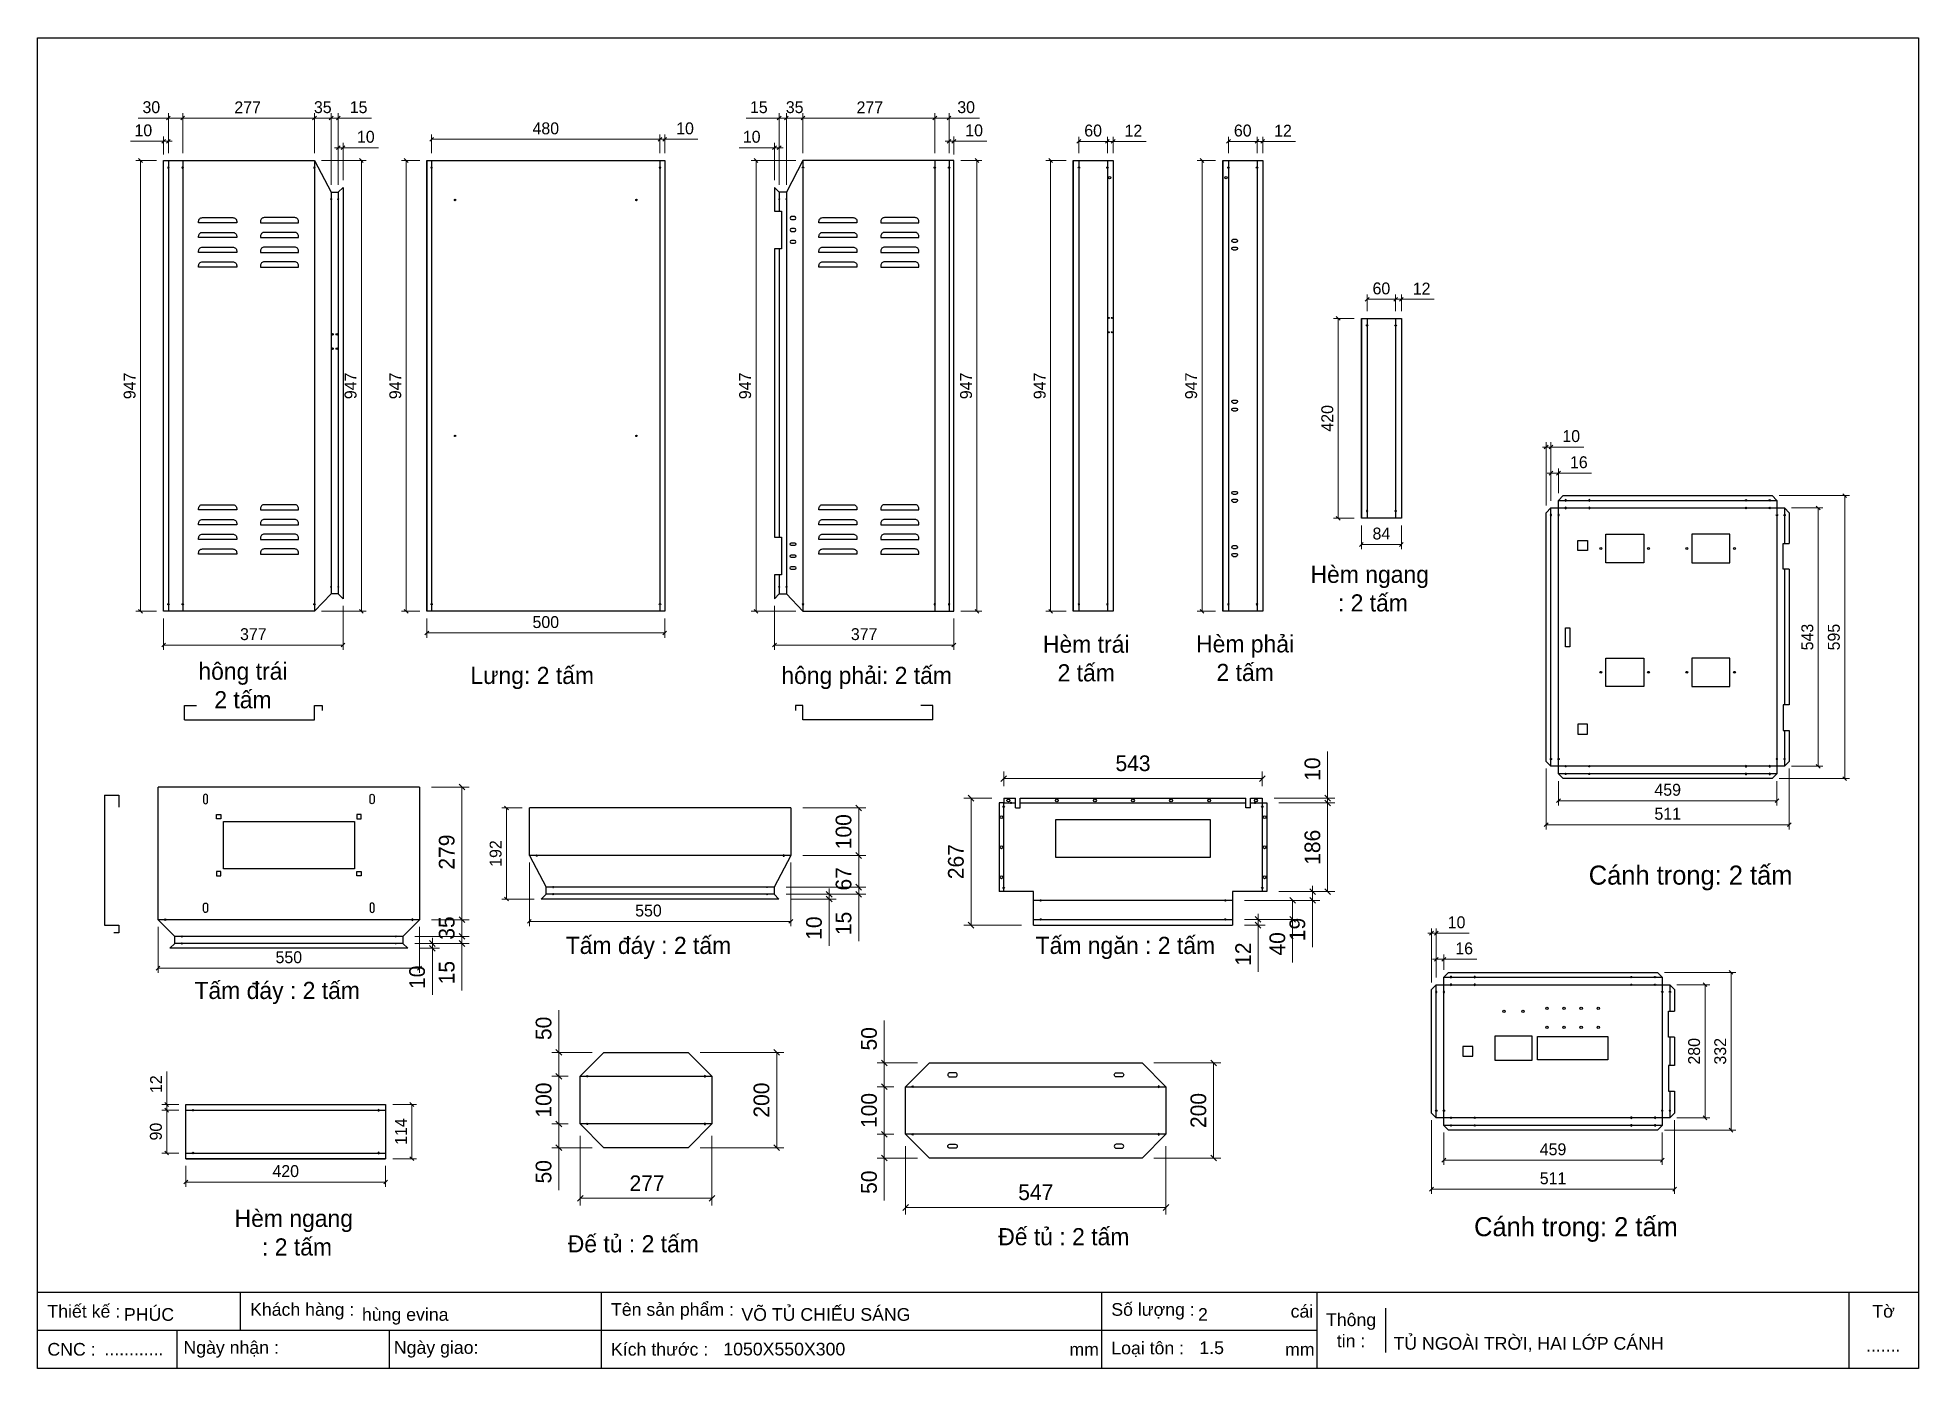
# Model space of a CAD drawing. Header units: millimetres. Extents: x 0 to 3953, y 0 to 2795.
import ezdxf

# ---------------------------------------------------------------- set-up
doc = ezdxf.new("R2010")
doc.units = ezdxf.units.MM
for name, color, linetype in [('CNC', 7, 'Continuous'), ('DIM', 253, 'Continuous'), ('THIET BI', 2, 'Continuous')]:
    doc.layers.add(name, color=color, linetype=linetype)
doc.styles.add('Arial', font='arial.ttf')
doc.dimstyles.new('Dim-25', dxfattribs={"dimtxt": 25, "dimasz": 8, "dimexe": 10, "dimexo": 15, "dimgap": 10, "dimtad": 1, "dimdec": 0, "dimtxsty": 'Standard', "dimblk": 'OBLIQUE', "dimcen": 10, "dimclrd": 5, "dimclre": 5, "dimclrt": 3, "dimazin": 3, "dimtfac": 1, "dimtdec": 0, "dimtmove": 0, "dimatfit": 3, "dimldrblk": 'OBLIQUE', "dimlwd": 9, "dimlwe": 9})
doc.dimstyles.new('Dim-33', dxfattribs={"dimtxt": 33, "dimasz": 12, "dimexe": 15, "dimexo": 25, "dimgap": 15, "dimtad": 1, "dimdec": 0, "dimtxsty": 'Standard', "dimblk": 'OBLIQUE', "dimcen": 10, "dimclrd": 5, "dimclre": 5, "dimclrt": 3, "dimazin": 3, "dimtfac": 1, "dimtdec": 0, "dimtmove": 0, "dimatfit": 3, "dimldrblk": 'OPEN30', "dimlwd": 9, "dimlwe": 9})

msp = doc.modelspace()

# ---------------------------------------------------------------- texts
at = {"color": 2, "char_height": 36, "attachment_point": 5}
for s, insert, width in [('Hèm ngang\\P : 2 tấm', (2799.9, 1637.5), 775), ('Hèm phải \\P2 tấm', (2538, 1491.5), 775), ('Hèm trái\\P2 tấm', (2204, 1490.7), 775), ('hông trái\\P2 tấm', (431.6, 1434.2), 775), ('Lưng: 2 tấm', (1039.6, 1450.1), 775), ('hông phải: 2 tấm', (1742.5, 1450.1), 775), ('Tấm đáy : 2 tấm', (1283.9, 883), 425), ('Tấm ngăn : 2 tấm', (2286.2, 883), 425), ('Tấm đáy : 2 tấm', (503.6, 788.4), 425), ('Hèm ngang\\P : 2 tấm', (538.5, 284.8), 775), ('Đế tủ : 2 tấm', (1252.1, 261.4), 776), ('Đế tủ : 2 tấm', (2156.9, 276.3), 424.5)]:
    msp.add_mtext(s, dxfattribs=dict(at, insert=insert, width=width))
at = {"color": 7, "char_height": 40, "width": 683.2, "attachment_point": 5}
for insert in [(3474.3, 1030), (3233.3, 291.6)]:
    msp.add_mtext('Cánh trong: 2 tấm', dxfattribs=dict(at, insert=insert))

# ---------------------------------------------------------------- blocks, each defined once
blk = doc.blocks.new('KHUNG CHUẨN')
at = {"color": 7}
for p, q in [((19889.2, -28535.2), (16919.2, -28535.2)), ((17239.2, -28535.2), (17239.2, -28595.2)), ((17809.2, -28535.2), (17809.2, -28655.2)), ((18599.2, -28535.2), (18599.2, -28655.2)), ((18939.2, -28535.2), (18939.2, -28655.2)), ((19779.2, -28535.2), (19779.2, -28655.2)), ((19047.6, -28560.2), (19047.6, -28630.2)), ((18939.2, -28595.2), (16919.2, -28595.2)), ((17139.2, -28595.2), (17139.2, -28655.2)), ((17474.2, -28595.2), (17474.2, -28655.2))]:
    blk.add_line(p, q, dxfattribs=at)
blk.add_lwpolyline([(16919.2, -26555.2), (19889.2, -26555.2), (19889.2, -28655.2), (16919.2, -28655.2)], close=True, dxfattribs=at)
at = {"color": 2, "char_height": 20, "style": 'Arial'}
for s, insert, width, attachment_point in [('  Thiết kế :', (16919.2, -28565.2), 917.634, 4), ('  Khách hàng :', (17239.2, -28565.2), 917.634, 4), ('  Tên sản phẩm :', (17809.2, -28565.2), 917.634, 4), ('  Số lượng :', (18599.2, -28565.2), 917.634, 4), ('cái', (18897.9, -28565.2), 63.517, 4), ('Thông\\Ptin :', (18993.4, -28595.2), 108.311, 5), ('Tờ', (19834.2, -28565.2), 110, 5), ('  CNC :', (16919.2, -28625.2), 917.634, 4), ('  Ngày nhận :', (17134, -28625.2), 556.651, 4), ('  Ngày giao:', (17466.3, -28625.2), 556.651, 4), ('  Kích thước :', (17809.2, -28625.2), 917.634, 4), ('mm', (18548.6, -28625.2), 73.831, 4), ('  Loại tôn :', (18599.2, -28625.2), 917.634, 4), ('mm', (18889.2, -28625.2), 917.634, 4)]:
    blk.add_mtext(s, dxfattribs=dict(at, insert=insert, width=width, attachment_point=attachment_point))
at = {"color": 3, "style": 'Arial'}
for tag, p in [('#01', (17055.6, -28580.1)), ('#02', (17431.4, -28580.1)), ('#03', (18030.6, -28580.1)), ('#08', (18751.7, -28580.1)), ('#10', (19064.8, -28580.1)), ('#04', (17024.8, -28634.6)), ('#05', (17308.5, -28633)), ('#06', (17632.7, -28633.7)), ('#07', (18002, -28634.7)), ('#09', (18753.8, -28632.6)), ('#11', (19060.3, -28625.7)), ('#12', (19806.5, -28628.9))]:
    blk.add_attdef(tag, p, '', height=20, dxfattribs=at)
blk = doc.blocks.new('*D1')
at = {"color": 0, "linetype": 'ByBlock', "lineweight": -2}
for p, q in [((684.6, 2533.1), (676.6, 2541.1)), ((676.6, 1594.1), (684.6, 1586.1))]:
    blk.add_line(p, q, dxfattribs=at)
at = {"layer": 'Defpoints', "color": 0, "transparency": 16777216}
for p in [(581.9, 2537.1), (581.9, 1590.1), (680.6, 1590.1)]:
    blk.add_point(p, dxfattribs=at)
at = {"layer": 'DIM', "color": 5, "lineweight": 9, "transparency": 16777216}
for p, q in [((596.9, 2537.1), (690.6, 2537.1)), ((680.6, 2537.1), (680.6, 1590.1)), ((596.9, 1590.1), (690.6, 1590.1))]:
    blk.add_line(p, q, dxfattribs=at)
at = {"layer": 'DIM', "color": 3, "transparency": 16777216, "insert": (657.9, 2063.6), "char_height": 25, "attachment_point": 5, "rotation": 90}
blk.add_mtext('947', dxfattribs=at)
blk = doc.blocks.new('_Oblique')
at = {"color": 0, "linetype": 'ByBlock', "lineweight": -2}
blk.add_line((-0.5, -0.5), (0.5, 0.5), dxfattribs=at)
blk = doc.blocks.new('*D2')
at = {"color": 0, "linetype": 'ByBlock', "lineweight": -2}
for p, q in [((308.9, 2630.2), (300.9, 2622.2)), ((577.9, 2622.2), (585.9, 2630.2))]:
    blk.add_line(p, q, dxfattribs=at)
at = {"color": 5, "lineweight": 9, "ltscale": 3, "transparency": 16777216}
for p, q in [((304.9, 2552.1), (304.9, 2636.2)), ((304.9, 2626.2), (581.9, 2626.2)), ((581.9, 2552.1), (581.9, 2636.2))]:
    blk.add_line(p, q, dxfattribs=at)
at = {"layer": 'Defpoints', "color": 0, "ltscale": 3, "transparency": 16777216}
for p in [(581.9, 2626.2), (304.9, 2537.1), (581.9, 2537.1)]:
    blk.add_point(p, dxfattribs=at)
at = {"color": 3, "ltscale": 3, "transparency": 16777216, "insert": (441.4, 2648.7), "char_height": 25, "attachment_point": 5}
blk.add_mtext('277', dxfattribs=at)
blk = doc.blocks.new('*D3')
at = {"color": 0, "linetype": 'ByBlock', "lineweight": -2}
for p, q in [((585.9, 2630.2), (577.9, 2622.2)), ((612.9, 2622.2), (620.9, 2630.2))]:
    blk.add_line(p, q, dxfattribs=at)
at = {"color": 5, "lineweight": 9, "ltscale": 3, "transparency": 16777216}
for p, q in [((581.9, 2552.1), (581.9, 2636.2)), ((581.9, 2626.2), (616.9, 2626.2)), ((616.9, 2485.6), (616.9, 2636.2))]:
    blk.add_line(p, q, dxfattribs=at)
at = {"layer": 'Defpoints', "color": 0, "ltscale": 3, "transparency": 16777216}
for p in [(616.9, 2626.2), (581.9, 2537.1), (616.9, 2470.6)]:
    blk.add_point(p, dxfattribs=at)
at = {"color": 3, "ltscale": 3, "transparency": 16777216, "insert": (599.4, 2648.9), "char_height": 25, "attachment_point": 5}
blk.add_mtext('35', dxfattribs=at)
blk = doc.blocks.new('*D4')
at = {"color": 5, "lineweight": 9, "ltscale": 3, "transparency": 16777216}
for p, q in [((616.9, 2626.2), (608.9, 2626.2)), ((616.9, 2485.6), (616.9, 2636.2)), ((616.9, 2626.2), (631.9, 2626.2)), ((631.9, 2485.6), (631.9, 2636.2)), ((631.9, 2626.2), (701.5, 2626.2))]:
    blk.add_line(p, q, dxfattribs=at)
at = {"color": 0, "linetype": 'ByBlock', "lineweight": -2}
for p, q in [((612.9, 2622.2), (620.9, 2630.2)), ((635.9, 2630.2), (627.9, 2622.2))]:
    blk.add_line(p, q, dxfattribs=at)
at = {"layer": 'Defpoints', "color": 0, "ltscale": 3, "transparency": 16777216}
for p in [(631.9, 2626.2), (616.9, 2470.6), (631.9, 2470.6)]:
    blk.add_point(p, dxfattribs=at)
at = {"color": 3, "ltscale": 3, "transparency": 16777216, "insert": (674.7, 2648.9), "char_height": 25, "attachment_point": 5}
blk.add_mtext('15', dxfattribs=at)
blk = doc.blocks.new('*D5')
at = {"color": 5, "lineweight": 9, "ltscale": 3, "transparency": 16777216}
for p, q in [((631.9, 2485.6), (631.9, 2573.9)), ((641.9, 2495.6), (641.9, 2573.9)), ((631.9, 2563.9), (623.9, 2563.9)), ((631.9, 2563.9), (641.9, 2563.9)), ((641.9, 2563.9), (716.5, 2563.9))]:
    blk.add_line(p, q, dxfattribs=at)
at = {"color": 0, "linetype": 'ByBlock', "lineweight": -2}
for p, q in [((627.9, 2559.9), (635.9, 2567.9)), ((645.9, 2567.9), (637.9, 2559.9))]:
    blk.add_line(p, q, dxfattribs=at)
at = {"layer": 'Defpoints', "color": 0, "ltscale": 3, "transparency": 16777216}
for p in [(641.9, 2563.9), (631.9, 2470.6), (641.9, 2480.6)]:
    blk.add_point(p, dxfattribs=at)
at = {"color": 3, "ltscale": 3, "transparency": 16777216, "insert": (689.8, 2586.7), "char_height": 25, "attachment_point": 5}
blk.add_mtext('10', dxfattribs=at)
blk = doc.blocks.new('f3daunguoc')
at = {"layer": 'CNC', "color": 2, "lineweight": -3}
blk.add_circle((0, 0), 1.5, dxfattribs=at)
blk = doc.blocks.new('f2dauxuoi')
at = {"layer": 'CNC', "color": 2, "lineweight": -3}
blk.add_circle((0, 0), 1, dxfattribs=at)
blk = doc.blocks.new('*D6')
at = {"color": 5, "lineweight": 9, "ltscale": 3, "transparency": 16777216}
for p, q in [((264.9, 2577.4), (195.5, 2577.4)), ((264.9, 2549.5), (264.9, 2587.4)), ((274.9, 2577.4), (264.9, 2577.4)), ((274.9, 2552.1), (274.9, 2587.4)), ((274.9, 2577.4), (282.9, 2577.4))]:
    blk.add_line(p, q, dxfattribs=at)
at = {"color": 0, "linetype": 'ByBlock', "lineweight": -2}
for p, q in [((260.9, 2573.4), (268.9, 2581.4)), ((278.9, 2581.4), (270.9, 2573.4))]:
    blk.add_line(p, q, dxfattribs=at)
at = {"layer": 'Defpoints', "color": 0, "ltscale": 3, "transparency": 16777216}
for p in [(264.9, 2577.4), (264.9, 2534.5), (274.9, 2537.1)]:
    blk.add_point(p, dxfattribs=at)
at = {"color": 3, "ltscale": 3, "transparency": 16777216, "insert": (222.2, 2600.2), "char_height": 25, "attachment_point": 5}
blk.add_mtext('10', dxfattribs=at)
blk = doc.blocks.new('*D7')
at = {"color": 5, "lineweight": 9, "ltscale": 3, "transparency": 16777216}
for p, q in [((274.9, 2626.2), (211.2, 2626.2)), ((274.9, 2552.1), (274.9, 2636.2)), ((304.9, 2626.2), (274.9, 2626.2)), ((304.9, 2552.1), (304.9, 2636.2))]:
    blk.add_line(p, q, dxfattribs=at)
at = {"color": 0, "linetype": 'ByBlock', "lineweight": -2}
for p, q in [((278.9, 2630.2), (270.9, 2622.2)), ((300.9, 2622.2), (308.9, 2630.2))]:
    blk.add_line(p, q, dxfattribs=at)
at = {"layer": 'Defpoints', "color": 0, "ltscale": 3, "transparency": 16777216}
for p in [(274.9, 2626.2), (274.9, 2537.1), (304.9, 2537.1)]:
    blk.add_point(p, dxfattribs=at)
at = {"color": 3, "ltscale": 3, "transparency": 16777216, "insert": (239, 2648.9), "char_height": 25, "attachment_point": 5}
blk.add_mtext('30', dxfattribs=at)
blk = doc.blocks.new('*D8')
at = {"color": 5, "lineweight": 9, "ltscale": 3, "transparency": 16777216}
for p, q in [((249.9, 2537.1), (206.3, 2537.1)), ((216.3, 2537.1), (216.3, 1590.1)), ((249.9, 1590.1), (206.3, 1590.1))]:
    blk.add_line(p, q, dxfattribs=at)
at = {"color": 0, "linetype": 'ByBlock', "lineweight": -2}
for p, q in [((220.3, 2533.1), (212.3, 2541.1)), ((212.3, 1594.1), (220.3, 1586.1))]:
    blk.add_line(p, q, dxfattribs=at)
at = {"layer": 'Defpoints', "color": 0, "ltscale": 3, "transparency": 16777216}
for p in [(264.9, 2537.1), (216.3, 1590.1), (264.9, 1590.1)]:
    blk.add_point(p, dxfattribs=at)
at = {"color": 3, "ltscale": 3, "transparency": 16777216, "insert": (193.5, 2063.6), "char_height": 25, "attachment_point": 5, "rotation": 90}
blk.add_mtext('947', dxfattribs=at)
blk = doc.blocks.new('*D9')
at = {"color": 5, "lineweight": 9, "ltscale": 3, "transparency": 16777216}
for p, q in [((641.9, 1601.6), (641.9, 1509.2)), ((264.9, 1575.1), (264.9, 1509.2)), ((264.9, 1519.2), (641.9, 1519.2))]:
    blk.add_line(p, q, dxfattribs=at)
at = {"color": 0, "linetype": 'ByBlock', "lineweight": -2}
for p, q in [((268.9, 1523.2), (260.9, 1515.2)), ((637.9, 1515.2), (645.9, 1523.2))]:
    blk.add_line(p, q, dxfattribs=at)
at = {"layer": 'Defpoints', "color": 0, "ltscale": 3, "transparency": 16777216}
for p in [(264.9, 1590.1), (641.9, 1616.6), (641.9, 1519.2)]:
    blk.add_point(p, dxfattribs=at)
at = {"color": 3, "ltscale": 3, "transparency": 16777216, "insert": (453.4, 1542), "char_height": 25, "attachment_point": 5}
blk.add_mtext('377', dxfattribs=at)
blk = doc.blocks.new('*D10')
at = {"color": 0, "linetype": 'ByBlock', "lineweight": -2}
for p, q in [((1514, 2533.1), (1506, 2541.1)), ((1506, 1594.1), (1514, 1586.1))]:
    blk.add_line(p, q, dxfattribs=at)
at = {"layer": 'Defpoints', "color": 0, "transparency": 16777216}
for p in [(1608.7, 2537.1), (1510, 1590.1), (1608.7, 1590.1)]:
    blk.add_point(p, dxfattribs=at)
at = {"layer": 'DIM', "color": 5, "lineweight": 9, "transparency": 16777216}
for p, q in [((1593.7, 2537.1), (1500, 2537.1)), ((1510, 2537.1), (1510, 1590.1)), ((1593.7, 1590.1), (1500, 1590.1))]:
    blk.add_line(p, q, dxfattribs=at)
at = {"layer": 'DIM', "color": 3, "transparency": 16777216, "insert": (1487.2, 2063.6), "char_height": 25, "attachment_point": 5, "rotation": 90}
blk.add_mtext('947', dxfattribs=at)
blk = doc.blocks.new('*D11')
at = {"color": 0, "linetype": 'ByBlock', "lineweight": -2}
for p, q in [((1612.7, 2630.2), (1604.7, 2622.2)), ((1881.7, 2622.2), (1889.7, 2630.2))]:
    blk.add_line(p, q, dxfattribs=at)
at = {"color": 5, "lineweight": 9, "ltscale": 3, "transparency": 16777216}
for p, q in [((1608.7, 2552.1), (1608.7, 2636.2)), ((1885.7, 2626.2), (1608.7, 2626.2)), ((1885.7, 2552.1), (1885.7, 2636.2))]:
    blk.add_line(p, q, dxfattribs=at)
at = {"layer": 'Defpoints', "color": 0, "ltscale": 3, "transparency": 16777216}
for p in [(1608.7, 2626.2), (1608.7, 2537.1), (1885.7, 2537.1)]:
    blk.add_point(p, dxfattribs=at)
at = {"color": 3, "ltscale": 3, "transparency": 16777216, "insert": (1749.2, 2648.7), "char_height": 25, "attachment_point": 5}
blk.add_mtext('277', dxfattribs=at)
blk = doc.blocks.new('*D12')
at = {"color": 0, "linetype": 'ByBlock', "lineweight": -2}
for p, q in [((1577.7, 2630.2), (1569.7, 2622.2)), ((1604.7, 2622.2), (1612.7, 2630.2))]:
    blk.add_line(p, q, dxfattribs=at)
at = {"color": 5, "lineweight": 9, "ltscale": 3, "transparency": 16777216}
for p, q in [((1573.7, 2485.6), (1573.7, 2636.2)), ((1608.7, 2626.2), (1573.7, 2626.2)), ((1608.7, 2552.1), (1608.7, 2636.2))]:
    blk.add_line(p, q, dxfattribs=at)
at = {"layer": 'Defpoints', "color": 0, "ltscale": 3, "transparency": 16777216}
for p in [(1573.7, 2626.2), (1608.7, 2537.1), (1573.7, 2470.6)]:
    blk.add_point(p, dxfattribs=at)
at = {"color": 3, "ltscale": 3, "transparency": 16777216, "insert": (1591.2, 2648.9), "char_height": 25, "attachment_point": 5}
blk.add_mtext('35', dxfattribs=at)
blk = doc.blocks.new('*D13')
at = {"color": 5, "lineweight": 9, "ltscale": 3, "transparency": 16777216}
for p, q in [((1558.7, 2626.2), (1489.1, 2626.2)), ((1558.7, 2485.6), (1558.7, 2636.2)), ((1573.7, 2626.2), (1558.7, 2626.2)), ((1573.7, 2485.6), (1573.7, 2636.2)), ((1573.7, 2626.2), (1581.7, 2626.2))]:
    blk.add_line(p, q, dxfattribs=at)
at = {"color": 0, "linetype": 'ByBlock', "lineweight": -2}
for p, q in [((1554.7, 2622.2), (1562.7, 2630.2)), ((1577.7, 2630.2), (1569.7, 2622.2))]:
    blk.add_line(p, q, dxfattribs=at)
at = {"layer": 'Defpoints', "color": 0, "ltscale": 3, "transparency": 16777216}
for p in [(1558.7, 2626.2), (1558.7, 2470.6), (1573.7, 2470.6)]:
    blk.add_point(p, dxfattribs=at)
at = {"color": 3, "ltscale": 3, "transparency": 16777216, "insert": (1515.9, 2648.9), "char_height": 25, "attachment_point": 5}
blk.add_mtext('15', dxfattribs=at)
blk = doc.blocks.new('*D14')
at = {"color": 5, "lineweight": 9, "ltscale": 3, "transparency": 16777216}
for p, q in [((1548.7, 2495.6), (1548.7, 2573.9)), ((1558.7, 2485.6), (1558.7, 2573.9)), ((1548.7, 2563.9), (1474.2, 2563.9)), ((1558.7, 2563.9), (1548.7, 2563.9)), ((1558.7, 2563.9), (1566.7, 2563.9))]:
    blk.add_line(p, q, dxfattribs=at)
at = {"color": 0, "linetype": 'ByBlock', "lineweight": -2}
for p, q in [((1544.7, 2559.9), (1552.7, 2567.9)), ((1562.7, 2567.9), (1554.7, 2559.9))]:
    blk.add_line(p, q, dxfattribs=at)
at = {"layer": 'Defpoints', "color": 0, "ltscale": 3, "transparency": 16777216}
for p in [(1548.7, 2563.9), (1548.7, 2480.6), (1558.7, 2470.6)]:
    blk.add_point(p, dxfattribs=at)
at = {"color": 3, "ltscale": 3, "transparency": 16777216, "insert": (1500.9, 2586.7), "char_height": 25, "attachment_point": 5}
blk.add_mtext('10', dxfattribs=at)
blk = doc.blocks.new('*D15')
at = {"color": 5, "lineweight": 9, "ltscale": 3, "transparency": 16777216}
for p, q in [((1915.7, 2577.4), (1907.7, 2577.4)), ((1915.7, 2552.1), (1915.7, 2587.4)), ((1915.7, 2577.4), (1925.7, 2577.4)), ((1925.7, 2549.5), (1925.7, 2587.4)), ((1925.7, 2577.4), (1995.1, 2577.4))]:
    blk.add_line(p, q, dxfattribs=at)
at = {"color": 0, "linetype": 'ByBlock', "lineweight": -2}
for p, q in [((1911.7, 2573.4), (1919.7, 2581.4)), ((1929.7, 2581.4), (1921.7, 2573.4))]:
    blk.add_line(p, q, dxfattribs=at)
at = {"layer": 'Defpoints', "color": 0, "ltscale": 3, "transparency": 16777216}
for p in [(1925.7, 2577.4), (1915.7, 2537.1), (1925.7, 2534.5)]:
    blk.add_point(p, dxfattribs=at)
at = {"color": 3, "ltscale": 3, "transparency": 16777216, "insert": (1968.4, 2600.2), "char_height": 25, "attachment_point": 5}
blk.add_mtext('10', dxfattribs=at)
blk = doc.blocks.new('*D16')
at = {"color": 0, "linetype": 'ByBlock', "lineweight": -2}
for p, q in [((1889.7, 2630.2), (1881.7, 2622.2)), ((1911.7, 2622.2), (1919.7, 2630.2))]:
    blk.add_line(p, q, dxfattribs=at)
at = {"color": 5, "lineweight": 9, "ltscale": 3, "transparency": 16777216}
for p, q in [((1885.7, 2552.1), (1885.7, 2636.2)), ((1885.7, 2626.2), (1915.7, 2626.2)), ((1915.7, 2552.1), (1915.7, 2636.2)), ((1915.7, 2626.2), (1979.5, 2626.2))]:
    blk.add_line(p, q, dxfattribs=at)
at = {"layer": 'Defpoints', "color": 0, "ltscale": 3, "transparency": 16777216}
for p in [(1915.7, 2626.2), (1885.7, 2537.1), (1915.7, 2537.1)]:
    blk.add_point(p, dxfattribs=at)
at = {"color": 3, "ltscale": 3, "transparency": 16777216, "insert": (1951.6, 2648.9), "char_height": 25, "attachment_point": 5}
blk.add_mtext('30', dxfattribs=at)
blk = doc.blocks.new('*D17')
at = {"color": 5, "lineweight": 9, "ltscale": 3, "transparency": 16777216}
for p, q in [((1940.7, 2537.1), (1984.4, 2537.1)), ((1974.4, 2537.1), (1974.4, 1590.1)), ((1940.7, 1590.1), (1984.4, 1590.1))]:
    blk.add_line(p, q, dxfattribs=at)
at = {"color": 0, "linetype": 'ByBlock', "lineweight": -2}
for p, q in [((1978.4, 2533.1), (1970.4, 2541.1)), ((1970.4, 1594.1), (1978.4, 1586.1))]:
    blk.add_line(p, q, dxfattribs=at)
at = {"layer": 'Defpoints', "color": 0, "ltscale": 3, "transparency": 16777216}
for p in [(1925.7, 2537.1), (1925.7, 1590.1), (1974.4, 1590.1)]:
    blk.add_point(p, dxfattribs=at)
at = {"color": 3, "ltscale": 3, "transparency": 16777216, "insert": (1951.6, 2063.6), "char_height": 25, "attachment_point": 5, "rotation": 90}
blk.add_mtext('947', dxfattribs=at)
blk = doc.blocks.new('*D18')
at = {"color": 5, "lineweight": 9, "ltscale": 3, "transparency": 16777216}
for p, q in [((1548.7, 1601.6), (1548.7, 1509.2)), ((1925.7, 1575.1), (1925.7, 1509.2)), ((1925.7, 1519.2), (1548.7, 1519.2))]:
    blk.add_line(p, q, dxfattribs=at)
at = {"color": 0, "linetype": 'ByBlock', "lineweight": -2}
for p, q in [((1552.7, 1523.2), (1544.7, 1515.2)), ((1921.7, 1515.2), (1929.7, 1523.2))]:
    blk.add_line(p, q, dxfattribs=at)
at = {"layer": 'Defpoints', "color": 0, "ltscale": 3, "transparency": 16777216}
for p in [(1548.7, 1616.6), (1925.7, 1590.1), (1548.7, 1519.2)]:
    blk.add_point(p, dxfattribs=at)
at = {"color": 3, "ltscale": 3, "transparency": 16777216, "insert": (1737.2, 1542), "char_height": 25, "attachment_point": 5}
blk.add_mtext('377', dxfattribs=at)
blk = doc.blocks.new('*D19')
at = {"color": 5, "lineweight": 9, "ltscale": 3, "transparency": 16777216}
for p, q in [((1308.1, 2581.6), (1300.1, 2581.6)), ((1308.1, 2552.1), (1308.1, 2591.6)), ((1308.1, 2581.6), (1318.1, 2581.6)), ((1318.1, 2552.1), (1318.1, 2591.6)), ((1318.1, 2581.6), (1387.5, 2581.6))]:
    blk.add_line(p, q, dxfattribs=at)
at = {"color": 0, "linetype": 'ByBlock', "lineweight": -2}
for p, q in [((1304.1, 2577.6), (1312.1, 2585.6)), ((1322.1, 2585.6), (1314.1, 2577.6))]:
    blk.add_line(p, q, dxfattribs=at)
at = {"layer": 'Defpoints', "color": 0, "ltscale": 3, "transparency": 16777216}
for p in [(1318.1, 2581.6), (1308.1, 2537.1), (1318.1, 2537.1)]:
    blk.add_point(p, dxfattribs=at)
at = {"color": 3, "ltscale": 3, "transparency": 16777216, "insert": (1360.8, 2604.4), "char_height": 25, "attachment_point": 5}
blk.add_mtext('10', dxfattribs=at)
blk = doc.blocks.new('*D20')
at = {"color": 0, "linetype": 'ByBlock', "lineweight": -2}
for p, q in [((832.1, 2585.6), (824.1, 2577.6)), ((1304.1, 2577.6), (1312.1, 2585.6))]:
    blk.add_line(p, q, dxfattribs=at)
at = {"color": 5, "lineweight": 9, "ltscale": 3, "transparency": 16777216}
for p, q in [((828.1, 2552.1), (828.1, 2591.6)), ((1308.1, 2581.6), (828.1, 2581.6)), ((1308.1, 2552.1), (1308.1, 2591.6))]:
    blk.add_line(p, q, dxfattribs=at)
at = {"layer": 'Defpoints', "color": 0, "ltscale": 3, "transparency": 16777216}
for p in [(828.1, 2581.6), (828.1, 2537.1), (1308.1, 2537.1)]:
    blk.add_point(p, dxfattribs=at)
at = {"color": 3, "ltscale": 3, "transparency": 16777216, "insert": (1068.1, 2604.4), "char_height": 25, "attachment_point": 5}
blk.add_mtext('480', dxfattribs=at)
blk = doc.blocks.new('*D21')
at = {"color": 5, "lineweight": 9, "ltscale": 3, "transparency": 16777216}
for p, q in [((803.1, 2537.1), (764.7, 2537.1)), ((774.7, 2537.1), (774.7, 1590.1)), ((803.1, 1590.1), (764.7, 1590.1))]:
    blk.add_line(p, q, dxfattribs=at)
at = {"color": 0, "linetype": 'ByBlock', "lineweight": -2}
for p, q in [((778.7, 2533.1), (770.7, 2541.1)), ((770.7, 1594.1), (778.7, 1586.1))]:
    blk.add_line(p, q, dxfattribs=at)
at = {"layer": 'Defpoints', "color": 0, "ltscale": 3, "transparency": 16777216}
for p in [(818.1, 2537.1), (774.7, 1590.1), (818.1, 1590.1)]:
    blk.add_point(p, dxfattribs=at)
at = {"color": 3, "ltscale": 3, "transparency": 16777216, "insert": (751.9, 2063.6), "char_height": 25, "attachment_point": 5, "rotation": 90}
blk.add_mtext('947', dxfattribs=at)
blk = doc.blocks.new('*D22')
at = {"color": 0, "linetype": 'ByBlock', "lineweight": -2}
for p, q in [((822.1, 1548.6), (814.1, 1540.6)), ((1314.1, 1540.6), (1322.1, 1548.6))]:
    blk.add_line(p, q, dxfattribs=at)
at = {"color": 5, "lineweight": 9, "ltscale": 3, "transparency": 16777216}
for p, q in [((818.1, 1575.1), (818.1, 1534.6)), ((818.1, 1544.6), (1318.1, 1544.6)), ((1318.1, 1575.1), (1318.1, 1534.6))]:
    blk.add_line(p, q, dxfattribs=at)
at = {"layer": 'Defpoints', "color": 0, "ltscale": 3, "transparency": 16777216}
for p in [(818.1, 1590.1), (1318.1, 1590.1), (1318.1, 1544.6)]:
    blk.add_point(p, dxfattribs=at)
at = {"color": 3, "ltscale": 3, "transparency": 16777216, "insert": (1068.1, 1567.4), "char_height": 25, "attachment_point": 5}
blk.add_mtext('500', dxfattribs=at)
blk = doc.blocks.new('*D23')
at = {"color": 0, "linetype": 'ByBlock', "lineweight": -2}
for p, q in [((257.2, 844.7), (249.2, 836.7)), ((798.8, 836.7), (806.8, 844.7))]:
    blk.add_line(p, q, dxfattribs=at)
at = {"layer": 'Defpoints', "color": 0, "transparency": 16777216}
for p in [(253.2, 942.4), (802.8, 942.4), (253.2, 840.7)]:
    blk.add_point(p, dxfattribs=at)
at = {"layer": 'DIM', "color": 5, "lineweight": 9, "transparency": 16777216}
for p, q in [((253.2, 927.4), (253.2, 830.7)), ((802.8, 927.4), (802.8, 830.7)), ((802.8, 840.7), (253.2, 840.7))]:
    blk.add_line(p, q, dxfattribs=at)
at = {"layer": 'DIM', "color": 3, "transparency": 16777216, "insert": (528, 863.4), "char_height": 25, "attachment_point": 5}
blk.add_mtext('550', dxfattribs=at)
blk = doc.blocks.new('*D24')
at = {"color": 0, "linetype": 'ByBlock', "lineweight": -2}
for p, q in [((897.9, 1214.9), (885.9, 1226.9)), ((885.9, 948.4), (897.9, 936.4))]:
    blk.add_line(p, q, dxfattribs=at)
at = {"color": 5, "lineweight": 9, "ltscale": 3, "transparency": 16777216}
for p, q in [((827.8, 1220.9), (906.9, 1220.9)), ((891.9, 1220.9), (891.9, 942.4)), ((827.8, 942.4), (906.9, 942.4))]:
    blk.add_line(p, q, dxfattribs=at)
at = {"layer": 'Defpoints', "color": 0, "ltscale": 3, "transparency": 16777216}
for p in [(802.8, 1220.9), (802.8, 942.4), (891.9, 942.4)]:
    blk.add_point(p, dxfattribs=at)
at = {"color": 3, "ltscale": 3, "transparency": 16777216, "insert": (860, 1084.4), "char_height": 33, "attachment_point": 5, "rotation": 90}
blk.add_mtext('279', dxfattribs=at)
blk = doc.blocks.new('_Open30')
at = {"color": 0, "linetype": 'ByBlock', "lineweight": -2}
for p, q in [((-1, 0.27), (0, 0)), ((0, 0), (-1, -0.27)), ((0, 0), (-1, 0))]:
    blk.add_line(p, q, dxfattribs=at)
blk = doc.blocks.new('*D25')
at = {"color": 5, "lineweight": 9, "ltscale": 3, "transparency": 16777216}
for p, q in [((827.8, 942.4), (906.9, 942.4)), ((891.9, 942.4), (891.9, 907.4)), ((792.8, 907.4), (906.9, 907.4))]:
    blk.add_line(p, q, dxfattribs=at)
at = {"color": 0, "linetype": 'ByBlock', "lineweight": -2}
for p, q in [((897.9, 936.4), (885.9, 948.4)), ((885.9, 913.4), (897.9, 901.4))]:
    blk.add_line(p, q, dxfattribs=at)
at = {"layer": 'Defpoints', "color": 0, "ltscale": 3, "transparency": 16777216}
for p in [(802.8, 942.4), (767.8, 907.4), (891.9, 907.4)]:
    blk.add_point(p, dxfattribs=at)
at = {"color": 3, "ltscale": 3, "transparency": 16777216, "insert": (860, 924.9), "char_height": 33, "attachment_point": 5, "rotation": 90}
blk.add_mtext('35', dxfattribs=at)
blk = doc.blocks.new('*D26')
at = {"color": 0, "linetype": 'ByBlock', "lineweight": -2}
for p, q in [((885.9, 913.4), (897.9, 901.4)), ((897.9, 886.4), (885.9, 898.4))]:
    blk.add_line(p, q, dxfattribs=at)
at = {"color": 5, "lineweight": 9, "ltscale": 3, "transparency": 16777216}
for p, q in [((891.9, 907.4), (891.9, 919.4)), ((792.8, 907.4), (906.9, 907.4)), ((792.8, 892.4), (906.9, 892.4)), ((891.9, 907.4), (891.9, 892.4)), ((891.9, 892.4), (891.9, 794))]:
    blk.add_line(p, q, dxfattribs=at)
at = {"layer": 'Defpoints', "color": 0, "ltscale": 3, "transparency": 16777216}
for p in [(767.8, 907.4), (767.8, 892.4), (891.9, 892.4)]:
    blk.add_point(p, dxfattribs=at)
at = {"color": 3, "ltscale": 3, "transparency": 16777216, "insert": (860, 831.2), "char_height": 33, "attachment_point": 5, "rotation": 90}
blk.add_mtext('15', dxfattribs=at)
blk = doc.blocks.new('*D27')
at = {"color": 5, "lineweight": 9, "ltscale": 3, "transparency": 16777216}
for p, q in [((792.8, 892.4), (844.7, 892.4)), ((802.8, 882.4), (844.7, 882.4)), ((829.7, 892.4), (829.7, 904.4)), ((829.7, 892.4), (829.7, 882.4)), ((829.7, 882.4), (829.7, 784.4))]:
    blk.add_line(p, q, dxfattribs=at)
at = {"color": 0, "linetype": 'ByBlock', "lineweight": -2}
for p, q in [((823.7, 898.4), (835.7, 886.4)), ((835.7, 876.4), (823.7, 888.4))]:
    blk.add_line(p, q, dxfattribs=at)
at = {"layer": 'Defpoints', "color": 0, "ltscale": 3, "transparency": 16777216}
for p in [(767.8, 892.4), (777.8, 882.4), (829.7, 882.4)]:
    blk.add_point(p, dxfattribs=at)
at = {"color": 3, "ltscale": 3, "transparency": 16777216, "insert": (797.8, 821.4), "char_height": 33, "attachment_point": 5, "rotation": 90}
blk.add_mtext('10', dxfattribs=at)
blk = doc.blocks.new('ovan8.5x20')
at = {"layer": 'CNC', "color": 2, "lineweight": -3}
for p, q in [((5.7, 4.2), (-5.8, 4.2)), ((-5.8, -4.2), (5.7, -4.2))]:
    blk.add_line(p, q, dxfattribs=at)
for centre, start, end in [((-5.8, 0), 90, 270), ((5.7, 0), 270, 90)]:
    blk.add_arc(centre, 4.25, start, end, dxfattribs=at)
blk = doc.blocks.new('*D28')
at = {"color": 0, "linetype": 'ByBlock', "lineweight": -2}
for p, q in [((1037.6, 942.8), (1029.6, 934.8)), ((1579.2, 934.8), (1587.2, 942.8))]:
    blk.add_line(p, q, dxfattribs=at)
at = {"layer": 'Defpoints', "color": 0, "transparency": 16777216}
for p in [(1033.6, 1077.2), (1583.2, 1077.2), (1033.6, 938.8)]:
    blk.add_point(p, dxfattribs=at)
at = {"layer": 'DIM', "color": 5, "lineweight": 9, "transparency": 16777216}
for p, q in [((1033.6, 1062.2), (1033.6, 928.8)), ((1583.2, 1062.2), (1583.2, 928.8)), ((1583.2, 938.8), (1033.6, 938.8))]:
    blk.add_line(p, q, dxfattribs=at)
at = {"layer": 'DIM', "color": 3, "transparency": 16777216, "insert": (1283.9, 961.5), "char_height": 25, "attachment_point": 5}
blk.add_mtext('550', dxfattribs=at)
blk = doc.blocks.new('*D29')
at = {"color": 5, "lineweight": 9, "ltscale": 3, "transparency": 16777216}
for p, q in [((1608.2, 1177.2), (1740.9, 1177.2)), ((1725.9, 1177.2), (1725.9, 1077.2)), ((1608.2, 1077.2), (1740.9, 1077.2))]:
    blk.add_line(p, q, dxfattribs=at)
at = {"color": 0, "linetype": 'ByBlock', "lineweight": -2}
for p, q in [((1731.9, 1171.2), (1719.9, 1183.2)), ((1719.9, 1083.2), (1731.9, 1071.2))]:
    blk.add_line(p, q, dxfattribs=at)
at = {"layer": 'Defpoints', "color": 0, "ltscale": 3, "transparency": 16777216}
for p in [(1583.2, 1177.2), (1583.2, 1077.2), (1725.9, 1077.2)]:
    blk.add_point(p, dxfattribs=at)
at = {"color": 3, "ltscale": 3, "transparency": 16777216, "insert": (1694.1, 1127.2), "char_height": 33, "attachment_point": 5, "rotation": 90}
blk.add_mtext('100', dxfattribs=at)
blk = doc.blocks.new('*D30')
at = {"color": 5, "lineweight": 9, "ltscale": 3, "transparency": 16777216}
for p, q in [((1608.2, 1077.2), (1740.9, 1077.2)), ((1725.9, 1077.2), (1725.9, 1010.7)), ((1573.2, 1010.7), (1740.9, 1010.7))]:
    blk.add_line(p, q, dxfattribs=at)
at = {"color": 0, "linetype": 'ByBlock', "lineweight": -2}
for p, q in [((1731.9, 1071.2), (1719.9, 1083.2)), ((1719.9, 1016.7), (1731.9, 1004.7))]:
    blk.add_line(p, q, dxfattribs=at)
at = {"layer": 'Defpoints', "color": 0, "ltscale": 3, "transparency": 16777216}
for p in [(1583.2, 1077.2), (1548.2, 1010.7), (1725.9, 1010.7)]:
    blk.add_point(p, dxfattribs=at)
at = {"color": 3, "ltscale": 3, "transparency": 16777216, "insert": (1694.1, 1028.2), "char_height": 33, "attachment_point": 5, "rotation": 90}
blk.add_mtext('67', dxfattribs=at)
blk = doc.blocks.new('*D31')
at = {"color": 5, "lineweight": 9, "ltscale": 3, "transparency": 16777216}
for p, q in [((1573.2, 1010.7), (1740.9, 1010.7)), ((1573.2, 995.7), (1740.9, 995.7)), ((1725.9, 1010.7), (1725.9, 1022.7)), ((1725.9, 1010.7), (1725.9, 995.7)), ((1725.9, 995.7), (1725.9, 897.3))]:
    blk.add_line(p, q, dxfattribs=at)
at = {"color": 0, "linetype": 'ByBlock', "lineweight": -2}
for p, q in [((1719.9, 1016.7), (1731.9, 1004.7)), ((1731.9, 989.7), (1719.9, 1001.7))]:
    blk.add_line(p, q, dxfattribs=at)
at = {"layer": 'Defpoints', "color": 0, "ltscale": 3, "transparency": 16777216}
for p in [(1548.2, 1010.7), (1548.2, 995.7), (1725.9, 995.7)]:
    blk.add_point(p, dxfattribs=at)
at = {"color": 3, "ltscale": 3, "transparency": 16777216, "insert": (1694.1, 934.5), "char_height": 33, "attachment_point": 5, "rotation": 90}
blk.add_mtext('15', dxfattribs=at)
blk = doc.blocks.new('*D32')
at = {"color": 5, "lineweight": 9, "ltscale": 3, "transparency": 16777216}
for p, q in [((1573.2, 995.7), (1678.7, 995.7)), ((1663.7, 995.7), (1663.7, 1007.7)), ((1663.7, 995.7), (1663.7, 985.7)), ((1583.2, 985.7), (1678.7, 985.7)), ((1663.7, 985.7), (1663.7, 887.6))]:
    blk.add_line(p, q, dxfattribs=at)
at = {"color": 0, "linetype": 'ByBlock', "lineweight": -2}
for p, q in [((1657.7, 1001.7), (1669.7, 989.7)), ((1669.7, 979.7), (1657.7, 991.7))]:
    blk.add_line(p, q, dxfattribs=at)
at = {"layer": 'Defpoints', "color": 0, "ltscale": 3, "transparency": 16777216}
for p in [(1548.2, 995.7), (1558.2, 985.7), (1663.7, 985.7)]:
    blk.add_point(p, dxfattribs=at)
at = {"color": 3, "ltscale": 3, "transparency": 16777216, "insert": (1631.9, 924.7), "char_height": 33, "attachment_point": 5, "rotation": 90}
blk.add_mtext('10', dxfattribs=at)
blk = doc.blocks.new('*D33')
at = {"color": 5, "lineweight": 9, "ltscale": 3, "transparency": 16777216}
for p, q in [((1018.6, 1177.2), (975.6, 1177.2)), ((985.6, 985.7), (985.6, 1177.2)), ((1043.6, 985.7), (975.6, 985.7))]:
    blk.add_line(p, q, dxfattribs=at)
at = {"color": 0, "linetype": 'ByBlock', "lineweight": -2}
for p, q in [((989.6, 1173.2), (981.6, 1181.2)), ((981.6, 989.7), (989.6, 981.7))]:
    blk.add_line(p, q, dxfattribs=at)
at = {"layer": 'Defpoints', "color": 0, "ltscale": 3, "transparency": 16777216}
for p in [(985.6, 1177.2), (1033.6, 1177.2), (1058.6, 985.7)]:
    blk.add_point(p, dxfattribs=at)
at = {"color": 3, "ltscale": 3, "transparency": 16777216, "insert": (962.8, 1081.4), "char_height": 25, "attachment_point": 5, "rotation": 90}
blk.add_mtext('192', dxfattribs=at)
blk = doc.blocks.new('*D34')
at = {"color": 5, "lineweight": 9, "ltscale": 3, "transparency": 16777216}
for p, q in [((2711.4, 1197.7), (2711.4, 1295.7)), ((2598.9, 1197.7), (2726.4, 1197.7)), ((2608.9, 1187.7), (2726.4, 1187.7)), ((2711.4, 1187.7), (2711.4, 1197.7)), ((2711.4, 1187.7), (2711.4, 1175.7))]:
    blk.add_line(p, q, dxfattribs=at)
at = {"color": 0, "linetype": 'ByBlock', "lineweight": -2}
for p, q in [((2705.4, 1203.7), (2717.4, 1191.7)), ((2717.4, 1181.7), (2705.4, 1193.7))]:
    blk.add_line(p, q, dxfattribs=at)
at = {"layer": 'Defpoints', "color": 0, "ltscale": 3, "transparency": 16777216}
for p in [(2573.9, 1197.7), (2583.9, 1187.7), (2711.4, 1197.7)]:
    blk.add_point(p, dxfattribs=at)
at = {"color": 3, "ltscale": 3, "transparency": 16777216, "insert": (2679.6, 1258.7), "char_height": 33, "attachment_point": 5, "rotation": 90}
blk.add_mtext('10', dxfattribs=at)
blk = doc.blocks.new('*D35')
at = {"color": 5, "lineweight": 9, "ltscale": 3, "transparency": 16777216}
for p, q in [((2608.9, 1187.7), (2726.4, 1187.7)), ((2711.4, 1187.7), (2711.4, 1001.4)), ((2608.9, 1001.4), (2726.4, 1001.4))]:
    blk.add_line(p, q, dxfattribs=at)
at = {"color": 0, "linetype": 'ByBlock', "lineweight": -2}
for p, q in [((2717.4, 1181.7), (2705.4, 1193.7)), ((2705.4, 1007.4), (2717.4, 995.4))]:
    blk.add_line(p, q, dxfattribs=at)
at = {"layer": 'Defpoints', "color": 0, "ltscale": 3, "transparency": 16777216}
for p in [(2583.9, 1187.7), (2583.9, 1001.4), (2711.4, 1001.4)]:
    blk.add_point(p, dxfattribs=at)
at = {"color": 3, "ltscale": 3, "transparency": 16777216, "insert": (2679.6, 1094.5), "char_height": 33, "attachment_point": 5, "rotation": 90}
blk.add_mtext('186', dxfattribs=at)
blk = doc.blocks.new('*D36')
at = {"color": 0, "linetype": 'ByBlock', "lineweight": -2}
for p, q in [((2036.7, 1244.9), (2024.7, 1232.9)), ((2567.9, 1232.9), (2579.9, 1244.9))]:
    blk.add_line(p, q, dxfattribs=at)
at = {"color": 5, "lineweight": 9, "ltscale": 3, "transparency": 16777216}
for p, q in [((2030.7, 1222.7), (2030.7, 1253.9)), ((2573.9, 1238.9), (2030.7, 1238.9)), ((2573.9, 1222.7), (2573.9, 1253.9))]:
    blk.add_line(p, q, dxfattribs=at)
at = {"layer": 'Defpoints', "color": 0, "ltscale": 3, "transparency": 16777216}
for p in [(2030.7, 1238.9), (2030.7, 1197.7), (2573.9, 1197.7)]:
    blk.add_point(p, dxfattribs=at)
at = {"color": 3, "ltscale": 3, "transparency": 16777216, "insert": (2302.3, 1270.8), "char_height": 33, "attachment_point": 5}
blk.add_mtext('543', dxfattribs=at)
blk = doc.blocks.new('*D37')
at = {"color": 5, "lineweight": 9, "ltscale": 3, "transparency": 16777216}
for p, q in [((2005.7, 1197.7), (1947.1, 1197.7)), ((1962.1, 1197.7), (1962.1, 930.9)), ((2068.1, 930.9), (1947.1, 930.9))]:
    blk.add_line(p, q, dxfattribs=at)
at = {"color": 0, "linetype": 'ByBlock', "lineweight": -2}
for p, q in [((1968.1, 1191.7), (1956.1, 1203.7)), ((1956.1, 936.9), (1968.1, 924.9))]:
    blk.add_line(p, q, dxfattribs=at)
at = {"layer": 'Defpoints', "color": 0, "ltscale": 3, "transparency": 16777216}
for p in [(2030.7, 1197.7), (1962.1, 930.9), (2093.1, 930.9)]:
    blk.add_point(p, dxfattribs=at)
at = {"color": 3, "ltscale": 3, "transparency": 16777216, "insert": (1930.2, 1064.3), "char_height": 33, "attachment_point": 5, "rotation": 90}
blk.add_mtext('267', dxfattribs=at)
blk = doc.blocks.new('*D38')
at = {"color": 5, "lineweight": 9, "ltscale": 3, "transparency": 16777216}
for p, q in [((2608.9, 1001.4), (2694.9, 1001.4)), ((2679.9, 1001.4), (2679.9, 1013.4)), ((2679.9, 1001.4), (2679.9, 982.9)), ((2536.5, 982.9), (2694.9, 982.9)), ((2679.9, 982.9), (2679.9, 884.6))]:
    blk.add_line(p, q, dxfattribs=at)
at = {"color": 0, "linetype": 'ByBlock', "lineweight": -2}
for p, q in [((2673.9, 1007.4), (2685.9, 995.4)), ((2685.9, 976.9), (2673.9, 988.9))]:
    blk.add_line(p, q, dxfattribs=at)
at = {"layer": 'Defpoints', "color": 0, "ltscale": 3, "transparency": 16777216}
for p in [(2583.9, 1001.4), (2511.5, 982.9), (2679.9, 982.9)]:
    blk.add_point(p, dxfattribs=at)
at = {"color": 3, "ltscale": 3, "transparency": 16777216, "insert": (2648, 921.8), "char_height": 33, "attachment_point": 5, "rotation": 90}
blk.add_mtext('19', dxfattribs=at)
blk = doc.blocks.new('*D39')
at = {"color": 0, "linetype": 'ByBlock', "lineweight": -2}
for p, q in [((2643.8, 976.9), (2631.8, 988.9)), ((2631.8, 948.9), (2643.8, 936.9))]:
    blk.add_line(p, q, dxfattribs=at)
at = {"color": 5, "lineweight": 9, "ltscale": 3, "transparency": 16777216}
for p, q in [((2536.5, 982.9), (2652.8, 982.9)), ((2637.8, 982.9), (2637.8, 942.9)), ((2536.5, 942.9), (2652.8, 942.9)), ((2637.8, 942.9), (2637.8, 852.4))]:
    blk.add_line(p, q, dxfattribs=at)
at = {"layer": 'Defpoints', "color": 0, "ltscale": 3, "transparency": 16777216}
for p in [(2511.5, 982.9), (2511.5, 942.9), (2637.8, 942.9)]:
    blk.add_point(p, dxfattribs=at)
at = {"color": 3, "ltscale": 3, "transparency": 16777216, "insert": (2605.9, 891.6), "char_height": 33, "attachment_point": 5, "rotation": 90}
blk.add_mtext('40', dxfattribs=at)
blk = doc.blocks.new('*D40')
at = {"color": 0, "linetype": 'ByBlock', "lineweight": -2}
for p, q in [((2559.3, 948.9), (2571.3, 936.9)), ((2571.3, 924.9), (2559.3, 936.9))]:
    blk.add_line(p, q, dxfattribs=at)
at = {"color": 5, "lineweight": 9, "ltscale": 3, "transparency": 16777216}
for p, q in [((2565.3, 942.9), (2565.3, 954.9)), ((2536.5, 942.9), (2580.3, 942.9)), ((2536.5, 930.9), (2580.3, 930.9)), ((2565.3, 942.9), (2565.3, 930.9)), ((2565.3, 930.9), (2565.3, 833))]:
    blk.add_line(p, q, dxfattribs=at)
at = {"layer": 'Defpoints', "color": 0, "ltscale": 3, "transparency": 16777216}
for p in [(2511.5, 942.9), (2511.5, 930.9), (2565.3, 930.9)]:
    blk.add_point(p, dxfattribs=at)
at = {"color": 3, "ltscale": 3, "transparency": 16777216, "insert": (2533.8, 870), "char_height": 33, "attachment_point": 5, "rotation": 90}
blk.add_mtext('12', dxfattribs=at)
blk = doc.blocks.new('*D41')
at = {"color": 0, "linetype": 'ByBlock', "lineweight": -2}
for p, q in [((2477.7, 635.6), (2465.7, 647.6)), ((2465.7, 447.6), (2477.7, 435.6))]:
    blk.add_line(p, q, dxfattribs=at)
at = {"layer": 'Defpoints', "color": 0, "transparency": 16777216}
for p in [(2321.4, 641.6), (2321.4, 441.6), (2471.7, 441.6)]:
    blk.add_point(p, dxfattribs=at)
at = {"layer": 'DIM', "color": 5, "lineweight": 9, "transparency": 16777216}
for p, q in [((2346.4, 641.6), (2486.7, 641.6)), ((2471.7, 641.6), (2471.7, 441.6)), ((2346.4, 441.6), (2486.7, 441.6))]:
    blk.add_line(p, q, dxfattribs=at)
at = {"layer": 'DIM', "color": 3, "transparency": 16777216, "insert": (2439.9, 541.6), "char_height": 33, "attachment_point": 5, "rotation": 90}
blk.add_mtext('200', dxfattribs=at)
blk = doc.blocks.new('*D42')
at = {"color": 0, "linetype": 'ByBlock', "lineweight": -2}
for p, q in [((1830.4, 343.9), (1818.4, 331.9)), ((2365.4, 331.9), (2377.4, 343.9))]:
    blk.add_line(p, q, dxfattribs=at)
at = {"layer": 'Defpoints', "color": 0, "transparency": 16777216}
for p in [(1824.4, 491.6), (2371.4, 491.6), (2371.4, 337.9)]:
    blk.add_point(p, dxfattribs=at)
at = {"layer": 'DIM', "color": 5, "lineweight": 9, "transparency": 16777216}
for p, q in [((1824.4, 466.6), (1824.4, 322.9)), ((2371.4, 466.6), (2371.4, 322.9)), ((1824.4, 337.9), (2371.4, 337.9))]:
    blk.add_line(p, q, dxfattribs=at)
at = {"layer": 'DIM', "color": 3, "transparency": 16777216, "insert": (2097.9, 369.7), "char_height": 33, "attachment_point": 5}
blk.add_mtext('547', dxfattribs=at)
blk = doc.blocks.new('*D43')
at = {"color": 0, "linetype": 'ByBlock', "lineweight": -2}
for p, q in [((1785.4, 585.6), (1773.4, 597.6)), ((1773.4, 497.6), (1785.4, 485.6))]:
    blk.add_line(p, q, dxfattribs=at)
at = {"layer": 'Defpoints', "color": 0, "transparency": 16777216}
for p in [(1824.4, 591.6), (1779.4, 491.6), (1824.4, 491.6)]:
    blk.add_point(p, dxfattribs=at)
at = {"layer": 'DIM', "color": 5, "lineweight": 9, "transparency": 16777216}
for p, q in [((1799.4, 591.6), (1764.4, 591.6)), ((1779.4, 591.6), (1779.4, 491.6)), ((1799.4, 491.6), (1764.4, 491.6))]:
    blk.add_line(p, q, dxfattribs=at)
at = {"layer": 'DIM', "color": 3, "transparency": 16777216, "insert": (1747.6, 541.6), "char_height": 33, "attachment_point": 5, "rotation": 90}
blk.add_mtext('100', dxfattribs=at)
blk = doc.blocks.new('*D44')
at = {"color": 0, "linetype": 'ByBlock', "lineweight": -2}
for p, q in [((1785.4, 635.6), (1773.4, 647.6)), ((1773.4, 597.6), (1785.4, 585.6))]:
    blk.add_line(p, q, dxfattribs=at)
at = {"layer": 'Defpoints', "color": 0, "transparency": 16777216}
for p in [(1779.4, 641.6), (1874.4, 641.6), (1824.4, 591.6)]:
    blk.add_point(p, dxfattribs=at)
at = {"layer": 'DIM', "color": 5, "lineweight": 9, "transparency": 16777216}
for p, q in [((1779.4, 641.6), (1779.4, 730.8)), ((1849.4, 641.6), (1764.4, 641.6)), ((1779.4, 591.6), (1779.4, 641.6)), ((1799.4, 591.6), (1764.4, 591.6))]:
    blk.add_line(p, q, dxfattribs=at)
at = {"layer": 'DIM', "color": 3, "transparency": 16777216, "insert": (1747.6, 692.2), "char_height": 33, "attachment_point": 5, "rotation": 90}
blk.add_mtext('50', dxfattribs=at)
blk = doc.blocks.new('*D45')
at = {"color": 0, "linetype": 'ByBlock', "lineweight": -2}
for p, q in [((1785.4, 485.6), (1773.4, 497.6)), ((1773.4, 447.6), (1785.4, 435.6))]:
    blk.add_line(p, q, dxfattribs=at)
at = {"layer": 'Defpoints', "color": 0, "transparency": 16777216}
for p in [(1824.4, 491.6), (1779.4, 441.6), (1874.4, 441.6)]:
    blk.add_point(p, dxfattribs=at)
at = {"layer": 'DIM', "color": 5, "lineweight": 9, "transparency": 16777216}
for p, q in [((1799.4, 491.6), (1764.4, 491.6)), ((1779.4, 491.6), (1779.4, 441.6)), ((1849.4, 441.6), (1764.4, 441.6)), ((1779.4, 441.6), (1779.4, 352.4))]:
    blk.add_line(p, q, dxfattribs=at)
at = {"layer": 'DIM', "color": 3, "transparency": 16777216, "insert": (1747.6, 391), "char_height": 33, "attachment_point": 5, "rotation": 90}
blk.add_mtext('50', dxfattribs=at)
blk = doc.blocks.new('*D46')
at = {"color": 0, "linetype": 'ByBlock', "lineweight": -2}
for p, q in [((1559.4, 657.5), (1547.4, 669.5)), ((1547.4, 469.5), (1559.4, 457.5))]:
    blk.add_line(p, q, dxfattribs=at)
at = {"layer": 'Defpoints', "color": 0, "transparency": 16777216}
for p in [(1367.4, 663.5), (1367.4, 463.5), (1553.4, 463.5)]:
    blk.add_point(p, dxfattribs=at)
at = {"layer": 'DIM', "color": 5, "lineweight": 9, "transparency": 16777216}
for p, q in [((1392.4, 663.5), (1568.4, 663.5)), ((1553.4, 663.5), (1553.4, 463.5)), ((1392.4, 463.5), (1568.4, 463.5))]:
    blk.add_line(p, q, dxfattribs=at)
at = {"layer": 'DIM', "color": 3, "transparency": 16777216, "insert": (1521.6, 563.5), "char_height": 33, "attachment_point": 5, "rotation": 90}
blk.add_mtext('200', dxfattribs=at)
blk = doc.blocks.new('*D47')
at = {"color": 0, "linetype": 'ByBlock', "lineweight": -2}
for p, q in [((1146.4, 363.3), (1134.4, 351.3)), ((1411.4, 351.3), (1423.4, 363.3))]:
    blk.add_line(p, q, dxfattribs=at)
at = {"layer": 'Defpoints', "color": 0, "transparency": 16777216}
for p in [(1140.4, 513.5), (1417.4, 513.5), (1417.4, 357.3)]:
    blk.add_point(p, dxfattribs=at)
at = {"layer": 'DIM', "color": 5, "lineweight": 9, "transparency": 16777216}
for p, q in [((1140.4, 488.5), (1140.4, 342.3)), ((1417.4, 488.5), (1417.4, 342.3)), ((1140.4, 357.3), (1417.4, 357.3))]:
    blk.add_line(p, q, dxfattribs=at)
at = {"layer": 'DIM', "color": 3, "transparency": 16777216, "insert": (1280.9, 388.8), "char_height": 33, "attachment_point": 5}
blk.add_mtext('277', dxfattribs=at)
blk = doc.blocks.new('*D48')
at = {"color": 0, "linetype": 'ByBlock', "lineweight": -2}
for p, q in [((1101.5, 607.5), (1089.5, 619.5)), ((1089.5, 519.5), (1101.5, 507.5))]:
    blk.add_line(p, q, dxfattribs=at)
at = {"layer": 'Defpoints', "color": 0, "transparency": 16777216}
for p in [(1140.4, 613.5), (1095.5, 513.5), (1140.4, 513.5)]:
    blk.add_point(p, dxfattribs=at)
at = {"layer": 'DIM', "color": 5, "lineweight": 9, "transparency": 16777216}
for p, q in [((1115.4, 613.5), (1080.5, 613.5)), ((1095.5, 613.5), (1095.5, 513.5)), ((1115.4, 513.5), (1080.5, 513.5))]:
    blk.add_line(p, q, dxfattribs=at)
at = {"layer": 'DIM', "color": 3, "transparency": 16777216, "insert": (1063.6, 563.5), "char_height": 33, "attachment_point": 5, "rotation": 90}
blk.add_mtext('100', dxfattribs=at)
blk = doc.blocks.new('*D49')
at = {"color": 0, "linetype": 'ByBlock', "lineweight": -2}
for p, q in [((1101.5, 657.5), (1089.5, 669.5)), ((1089.5, 619.5), (1101.5, 607.5))]:
    blk.add_line(p, q, dxfattribs=at)
at = {"layer": 'Defpoints', "color": 0, "transparency": 16777216}
for p in [(1095.5, 663.5), (1190.4, 663.5), (1140.4, 613.5)]:
    blk.add_point(p, dxfattribs=at)
at = {"layer": 'DIM', "color": 5, "lineweight": 9, "transparency": 16777216}
for p, q in [((1095.5, 663.5), (1095.5, 752.7)), ((1165.4, 663.5), (1080.5, 663.5)), ((1095.5, 613.5), (1095.5, 663.5)), ((1115.4, 613.5), (1080.5, 613.5))]:
    blk.add_line(p, q, dxfattribs=at)
at = {"layer": 'DIM', "color": 3, "transparency": 16777216, "insert": (1063.6, 714.1), "char_height": 33, "attachment_point": 5, "rotation": 90}
blk.add_mtext('50', dxfattribs=at)
blk = doc.blocks.new('*D50')
at = {"color": 0, "linetype": 'ByBlock', "lineweight": -2}
for p, q in [((1101.5, 507.5), (1089.5, 519.5)), ((1089.5, 469.5), (1101.5, 457.5))]:
    blk.add_line(p, q, dxfattribs=at)
at = {"layer": 'Defpoints', "color": 0, "transparency": 16777216}
for p in [(1140.4, 513.5), (1095.5, 463.5), (1190.4, 463.5)]:
    blk.add_point(p, dxfattribs=at)
at = {"layer": 'DIM', "color": 5, "lineweight": 9, "transparency": 16777216}
for p, q in [((1115.4, 513.5), (1080.5, 513.5)), ((1095.5, 513.5), (1095.5, 463.5)), ((1165.4, 463.5), (1080.5, 463.5)), ((1095.5, 463.5), (1095.5, 374.4))]:
    blk.add_line(p, q, dxfattribs=at)
at = {"layer": 'DIM', "color": 3, "transparency": 16777216, "insert": (1063.6, 412.9), "char_height": 33, "attachment_point": 5, "rotation": 90}
blk.add_mtext('50', dxfattribs=at)
blk = doc.blocks.new('*D51')
at = {"color": 0, "linetype": 'ByBlock', "lineweight": -2}
for p, q in [((2244.5, 2573.1), (2252.5, 2581.1)), ((2264.5, 2581.1), (2256.5, 2573.1))]:
    blk.add_line(p, q, dxfattribs=at)
at = {"layer": 'Defpoints', "color": 0, "transparency": 16777216}
for p in [(2260.5, 2577.1), (2248.5, 2537.1), (2260.5, 2537.1)]:
    blk.add_point(p, dxfattribs=at)
at = {"layer": 'DIM', "color": 5, "lineweight": 9, "transparency": 16777216}
for p, q in [((2248.5, 2577.1), (2240.5, 2577.1)), ((2248.5, 2552.1), (2248.5, 2587.1)), ((2248.5, 2577.1), (2260.5, 2577.1)), ((2260.5, 2552.1), (2260.5, 2587.1)), ((2260.5, 2577.1), (2329.7, 2577.1))]:
    blk.add_line(p, q, dxfattribs=at)
at = {"layer": 'DIM', "color": 3, "transparency": 16777216, "insert": (2303.1, 2599.6), "char_height": 25, "attachment_point": 5}
blk.add_mtext('12', dxfattribs=at)
blk = doc.blocks.new('*D52')
at = {"color": 0, "linetype": 'ByBlock', "lineweight": -2}
for p, q in [((2192.5, 2581.1), (2184.5, 2573.1)), ((2244.5, 2573.1), (2252.5, 2581.1))]:
    blk.add_line(p, q, dxfattribs=at)
at = {"layer": 'Defpoints', "color": 0, "transparency": 16777216}
for p in [(2188.5, 2577.1), (2188.5, 2537.1), (2248.5, 2537.1)]:
    blk.add_point(p, dxfattribs=at)
at = {"layer": 'DIM', "color": 5, "lineweight": 9, "transparency": 16777216}
for p, q in [((2188.5, 2552.1), (2188.5, 2587.1)), ((2248.5, 2577.1), (2188.5, 2577.1)), ((2248.5, 2552.1), (2248.5, 2587.1))]:
    blk.add_line(p, q, dxfattribs=at)
at = {"layer": 'DIM', "color": 3, "transparency": 16777216, "insert": (2218.5, 2599.8), "char_height": 25, "attachment_point": 5}
blk.add_mtext('60', dxfattribs=at)
blk = doc.blocks.new('*D53')
at = {"color": 0, "linetype": 'ByBlock', "lineweight": -2}
for p, q in [((2133.2, 2533.1), (2125.2, 2541.1)), ((2125.2, 1594.1), (2133.2, 1586.1))]:
    blk.add_line(p, q, dxfattribs=at)
at = {"layer": 'Defpoints', "color": 0, "transparency": 16777216}
for p in [(2176.5, 2537.1), (2129.2, 1590.1), (2176.5, 1590.1)]:
    blk.add_point(p, dxfattribs=at)
at = {"layer": 'DIM', "color": 5, "lineweight": 9, "transparency": 16777216}
for p, q in [((2161.5, 2537.1), (2119.2, 2537.1)), ((2129.2, 2537.1), (2129.2, 1590.1)), ((2161.5, 1590.1), (2119.2, 1590.1))]:
    blk.add_line(p, q, dxfattribs=at)
at = {"layer": 'DIM', "color": 3, "transparency": 16777216, "insert": (2106.4, 2063.6), "char_height": 25, "attachment_point": 5, "rotation": 90}
blk.add_mtext('947', dxfattribs=at)
blk = doc.blocks.new('*D54')
at = {"color": 0, "linetype": 'ByBlock', "lineweight": -2}
for p, q in [((2559, 2573.1), (2567, 2581.1)), ((2579, 2581.1), (2571, 2573.1))]:
    blk.add_line(p, q, dxfattribs=at)
at = {"layer": 'Defpoints', "color": 0, "transparency": 16777216}
for p in [(2575, 2577.1), (2563, 2537.1), (2575, 2537.1)]:
    blk.add_point(p, dxfattribs=at)
at = {"layer": 'DIM', "color": 5, "lineweight": 9, "transparency": 16777216}
for p, q in [((2563, 2577.1), (2555, 2577.1)), ((2563, 2552.1), (2563, 2587.1)), ((2563, 2577.1), (2575, 2577.1)), ((2575, 2552.1), (2575, 2587.1)), ((2575, 2577.1), (2644.2, 2577.1))]:
    blk.add_line(p, q, dxfattribs=at)
at = {"layer": 'DIM', "color": 3, "transparency": 16777216, "insert": (2617.6, 2599.6), "char_height": 25, "attachment_point": 5}
blk.add_mtext('12', dxfattribs=at)
blk = doc.blocks.new('*D55')
at = {"color": 0, "linetype": 'ByBlock', "lineweight": -2}
for p, q in [((2507, 2581.1), (2499, 2573.1)), ((2559, 2573.1), (2567, 2581.1))]:
    blk.add_line(p, q, dxfattribs=at)
at = {"layer": 'Defpoints', "color": 0, "transparency": 16777216}
for p in [(2503, 2577.1), (2503, 2537.1), (2563, 2537.1)]:
    blk.add_point(p, dxfattribs=at)
at = {"layer": 'DIM', "color": 5, "lineweight": 9, "transparency": 16777216}
for p, q in [((2503, 2552.1), (2503, 2587.1)), ((2563, 2577.1), (2503, 2577.1)), ((2563, 2552.1), (2563, 2587.1))]:
    blk.add_line(p, q, dxfattribs=at)
at = {"layer": 'DIM', "color": 3, "transparency": 16777216, "insert": (2533, 2599.8), "char_height": 25, "attachment_point": 5}
blk.add_mtext('60', dxfattribs=at)
blk = doc.blocks.new('*D56')
at = {"color": 0, "linetype": 'ByBlock', "lineweight": -2}
for p, q in [((2451.5, 2533.1), (2443.5, 2541.1)), ((2443.5, 1594.1), (2451.5, 1586.1))]:
    blk.add_line(p, q, dxfattribs=at)
at = {"layer": 'Defpoints', "color": 0, "transparency": 16777216}
for p in [(2491, 2537.1), (2447.5, 1590.1), (2491, 1590.1)]:
    blk.add_point(p, dxfattribs=at)
at = {"layer": 'DIM', "color": 5, "lineweight": 9, "transparency": 16777216}
for p, q in [((2476, 2537.1), (2437.5, 2537.1)), ((2447.5, 2537.1), (2447.5, 1590.1)), ((2476, 1590.1), (2437.5, 1590.1))]:
    blk.add_line(p, q, dxfattribs=at)
at = {"layer": 'DIM', "color": 3, "transparency": 16777216, "insert": (2424.7, 2063.6), "char_height": 25, "attachment_point": 5, "rotation": 90}
blk.add_mtext('947', dxfattribs=at)
blk = doc.blocks.new('ovan6x9')
at = {"color": 2}
for p, q in [((2, 6), (8, 6)), ((2, 0), (8, 0))]:
    blk.add_line(p, q, dxfattribs=at)
for centre, start, end in [((2, 3), 90, 270), ((8, 3), 270, 90)]:
    blk.add_arc(centre, 3, start, end, dxfattribs=at)
blk = doc.blocks.new('*D57')
at = {"color": 0, "linetype": 'ByBlock', "lineweight": -2}
for p, q in [((2850.4, 2241.5), (2858.4, 2249.5)), ((2870.4, 2249.5), (2862.4, 2241.5))]:
    blk.add_line(p, q, dxfattribs=at)
at = {"layer": 'Defpoints', "color": 0, "transparency": 16777216}
for p in [(2866.4, 2245.5), (2854.4, 2205.5), (2866.4, 2205.5)]:
    blk.add_point(p, dxfattribs=at)
at = {"layer": 'DIM', "color": 5, "lineweight": 9, "transparency": 16777216}
for p, q in [((2854.4, 2220.5), (2854.4, 2255.5)), ((2866.4, 2220.5), (2866.4, 2255.5)), ((2854.4, 2245.5), (2846.4, 2245.5)), ((2854.4, 2245.5), (2866.4, 2245.5)), ((2866.4, 2245.5), (2935.6, 2245.5))]:
    blk.add_line(p, q, dxfattribs=at)
at = {"layer": 'DIM', "color": 3, "transparency": 16777216, "insert": (2909, 2268), "char_height": 25, "attachment_point": 5}
blk.add_mtext('12', dxfattribs=at)
blk = doc.blocks.new('*D58')
at = {"color": 0, "linetype": 'ByBlock', "lineweight": -2}
for p, q in [((2798.4, 2249.5), (2790.4, 2241.5)), ((2850.4, 2241.5), (2858.4, 2249.5))]:
    blk.add_line(p, q, dxfattribs=at)
at = {"layer": 'Defpoints', "color": 0, "transparency": 16777216}
for p in [(2794.4, 2245.5), (2794.4, 2205.5), (2854.4, 2205.5)]:
    blk.add_point(p, dxfattribs=at)
at = {"layer": 'DIM', "color": 5, "lineweight": 9, "transparency": 16777216}
for p, q in [((2794.4, 2220.5), (2794.4, 2255.5)), ((2854.4, 2220.5), (2854.4, 2255.5)), ((2854.4, 2245.5), (2794.4, 2245.5))]:
    blk.add_line(p, q, dxfattribs=at)
at = {"layer": 'DIM', "color": 3, "transparency": 16777216, "insert": (2824.4, 2268.2), "char_height": 25, "attachment_point": 5}
blk.add_mtext('60', dxfattribs=at)
blk = doc.blocks.new('*D59')
at = {"color": 0, "linetype": 'ByBlock', "lineweight": -2}
for p, q in [((2737.6, 2201.5), (2729.6, 2209.5)), ((2729.6, 1789.5), (2737.6, 1781.5))]:
    blk.add_line(p, q, dxfattribs=at)
at = {"layer": 'Defpoints', "color": 0, "transparency": 16777216}
for p in [(2782.4, 2205.5), (2733.6, 1785.5), (2782.4, 1785.5)]:
    blk.add_point(p, dxfattribs=at)
at = {"layer": 'DIM', "color": 5, "lineweight": 9, "transparency": 16777216}
for p, q in [((2767.4, 2205.5), (2723.6, 2205.5)), ((2733.6, 2205.5), (2733.6, 1785.5)), ((2767.4, 1785.5), (2723.6, 1785.5))]:
    blk.add_line(p, q, dxfattribs=at)
at = {"layer": 'DIM', "color": 3, "transparency": 16777216, "insert": (2710.8, 1995.5), "char_height": 25, "attachment_point": 5, "rotation": 90}
blk.add_mtext('420', dxfattribs=at)
blk = doc.blocks.new('*D60')
at = {"color": 5, "lineweight": 9, "ltscale": 3, "transparency": 16777216}
for p, q in [((2782.4, 1770.5), (2782.4, 1720.5)), ((2866.4, 1770.5), (2866.4, 1720.5)), ((2782.4, 1730.5), (2866.4, 1730.5))]:
    blk.add_line(p, q, dxfattribs=at)
at = {"color": 0, "linetype": 'ByBlock', "lineweight": -2}
for p, q in [((2786.4, 1734.5), (2778.4, 1726.5)), ((2862.4, 1726.5), (2870.4, 1734.5))]:
    blk.add_line(p, q, dxfattribs=at)
at = {"layer": 'Defpoints', "color": 0, "ltscale": 3, "transparency": 16777216}
for p in [(2782.4, 1785.5), (2866.4, 1785.5), (2866.4, 1730.5)]:
    blk.add_point(p, dxfattribs=at)
at = {"color": 3, "ltscale": 3, "transparency": 16777216, "insert": (2824.4, 1753.3), "char_height": 25, "attachment_point": 5}
blk.add_mtext('84', dxfattribs=at)
blk = doc.blocks.new('*D61')
at = {"color": 0, "linetype": 'ByBlock', "lineweight": -2}
for p, q in [((267.4, 558.3), (275.4, 550.3)), ((275.4, 538.3), (267.4, 546.3))]:
    blk.add_line(p, q, dxfattribs=at)
at = {"layer": 'Defpoints', "color": 0, "transparency": 16777216}
for p in [(271.4, 554.3), (311.5, 554.3), (311.5, 542.3)]:
    blk.add_point(p, dxfattribs=at)
at = {"layer": 'DIM', "color": 5, "lineweight": 9, "transparency": 16777216}
for p, q in [((271.4, 554.3), (271.4, 623.5)), ((296.5, 554.3), (261.4, 554.3)), ((271.4, 542.3), (271.4, 554.3)), ((296.5, 542.3), (261.4, 542.3)), ((271.4, 542.3), (271.4, 534.3))]:
    blk.add_line(p, q, dxfattribs=at)
at = {"layer": 'DIM', "color": 3, "transparency": 16777216, "insert": (248.9, 596.9), "char_height": 25, "attachment_point": 5, "rotation": 90}
blk.add_mtext('12', dxfattribs=at)
blk = doc.blocks.new('*D62')
at = {"color": 0, "linetype": 'ByBlock', "lineweight": -2}
for p, q in [((275.4, 538.3), (267.4, 546.3)), ((267.4, 456.3), (275.4, 448.3))]:
    blk.add_line(p, q, dxfattribs=at)
at = {"layer": 'Defpoints', "color": 0, "transparency": 16777216}
for p in [(311.5, 542.3), (271.4, 452.3), (311.5, 452.3)]:
    blk.add_point(p, dxfattribs=at)
at = {"layer": 'DIM', "color": 5, "lineweight": 9, "transparency": 16777216}
for p, q in [((296.5, 542.3), (261.4, 542.3)), ((271.4, 542.3), (271.4, 452.3)), ((296.5, 452.3), (261.4, 452.3))]:
    blk.add_line(p, q, dxfattribs=at)
at = {"layer": 'DIM', "color": 3, "transparency": 16777216, "insert": (248.7, 497.3), "char_height": 25, "attachment_point": 5, "rotation": 90}
blk.add_mtext('90', dxfattribs=at)
blk = doc.blocks.new('*D63')
at = {"color": 0, "linetype": 'ByBlock', "lineweight": -2}
for p, q in [((315.5, 395.4), (307.5, 387.4)), ((727.5, 387.4), (735.5, 395.4))]:
    blk.add_line(p, q, dxfattribs=at)
at = {"layer": 'Defpoints', "color": 0, "transparency": 16777216}
for p in [(311.5, 440.3), (731.5, 440.3), (731.5, 391.4)]:
    blk.add_point(p, dxfattribs=at)
at = {"layer": 'DIM', "color": 5, "lineweight": 9, "transparency": 16777216}
for p, q in [((311.5, 425.3), (311.5, 381.4)), ((731.5, 425.3), (731.5, 381.4)), ((311.5, 391.4), (731.5, 391.4))]:
    blk.add_line(p, q, dxfattribs=at)
at = {"layer": 'DIM', "color": 3, "transparency": 16777216, "insert": (521.5, 414.2), "char_height": 25, "attachment_point": 5}
blk.add_mtext('420', dxfattribs=at)
blk = doc.blocks.new('*D64')
at = {"color": 5, "lineweight": 9, "ltscale": 3, "transparency": 16777216}
for p, q in [((746.5, 554.3), (796.4, 554.3)), ((786.4, 440.3), (786.4, 554.3)), ((746.5, 440.3), (796.4, 440.3))]:
    blk.add_line(p, q, dxfattribs=at)
at = {"color": 0, "linetype": 'ByBlock', "lineweight": -2}
for p, q in [((790.4, 550.3), (782.4, 558.3)), ((782.4, 444.3), (790.4, 436.3))]:
    blk.add_line(p, q, dxfattribs=at)
at = {"layer": 'Defpoints', "color": 0, "ltscale": 3, "transparency": 16777216}
for p in [(731.5, 554.3), (786.4, 554.3), (731.5, 440.3)]:
    blk.add_point(p, dxfattribs=at)
at = {"color": 3, "ltscale": 3, "transparency": 16777216, "insert": (763.8, 497.3), "char_height": 25, "attachment_point": 5, "rotation": 90}
blk.add_mtext('114', dxfattribs=at)
blk = doc.blocks.new('*D65')
at = {"color": 0, "linetype": 'ByBlock', "lineweight": -2}
for p, q in [((3200.7, 1196.3), (3192.7, 1188.3)), ((3651.7, 1188.3), (3659.7, 1196.3))]:
    blk.add_line(p, q, dxfattribs=at)
at = {"layer": 'Defpoints', "color": 0, "transparency": 16777216}
for p in [(3196.7, 1248.7), (3655.7, 1248.7), (3655.7, 1192.3)]:
    blk.add_point(p, dxfattribs=at)
at = {"layer": 'DIM', "color": 5, "lineweight": 9, "transparency": 16777216}
for p, q in [((3196.7, 1233.7), (3196.7, 1182.3)), ((3655.7, 1233.7), (3655.7, 1182.3)), ((3196.7, 1192.3), (3655.7, 1192.3))]:
    blk.add_line(p, q, dxfattribs=at)
at = {"layer": 'DIM', "color": 3, "transparency": 16777216, "insert": (3426.2, 1215.1), "char_height": 25, "attachment_point": 5}
blk.add_mtext('459', dxfattribs=at)
blk = doc.blocks.new('*D66')
at = {"color": 0, "linetype": 'ByBlock', "lineweight": -2}
for p, q in [((3174.7, 1145.9), (3166.7, 1137.9)), ((3677.7, 1137.9), (3685.7, 1145.9))]:
    blk.add_line(p, q, dxfattribs=at)
at = {"layer": 'Defpoints', "color": 0, "transparency": 16777216}
for p in [(3170.7, 1274.7), (3681.7, 1274.7), (3681.7, 1141.9)]:
    blk.add_point(p, dxfattribs=at)
at = {"layer": 'DIM', "color": 5, "lineweight": 9, "transparency": 16777216}
for p, q in [((3170.7, 1259.7), (3170.7, 1131.9)), ((3681.7, 1259.7), (3681.7, 1131.9)), ((3170.7, 1141.9), (3681.7, 1141.9))]:
    blk.add_line(p, q, dxfattribs=at)
at = {"layer": 'DIM', "color": 3, "transparency": 16777216, "insert": (3426.2, 1164.7), "char_height": 25, "attachment_point": 5}
blk.add_mtext('511', dxfattribs=at)
blk = doc.blocks.new('*D67')
at = {"color": 0, "linetype": 'ByBlock', "lineweight": -2}
for p, q in [((3746.5, 1803.2), (3738.5, 1811.2)), ((3738.5, 1268.7), (3746.5, 1260.7))]:
    blk.add_line(p, q, dxfattribs=at)
at = {"layer": 'Defpoints', "color": 0, "transparency": 16777216}
for p in [(3671.7, 1807.2), (3671.7, 1264.7), (3742.5, 1264.7)]:
    blk.add_point(p, dxfattribs=at)
at = {"layer": 'DIM', "color": 5, "lineweight": 9, "transparency": 16777216}
for p, q in [((3686.7, 1807.2), (3752.5, 1807.2)), ((3742.5, 1807.2), (3742.5, 1264.7)), ((3686.7, 1264.7), (3752.5, 1264.7))]:
    blk.add_line(p, q, dxfattribs=at)
at = {"layer": 'DIM', "color": 3, "transparency": 16777216, "insert": (3719.8, 1536), "char_height": 25, "attachment_point": 5, "rotation": 90}
blk.add_mtext('543', dxfattribs=at)
blk = doc.blocks.new('*D68')
at = {"color": 0, "linetype": 'ByBlock', "lineweight": -2}
for p, q in [((3802.3, 1829.2), (3794.3, 1837.2)), ((3794.3, 1242.7), (3802.3, 1234.7))]:
    blk.add_line(p, q, dxfattribs=at)
at = {"layer": 'Defpoints', "color": 0, "transparency": 16777216}
for p in [(3645.7, 1833.2), (3645.7, 1238.7), (3798.3, 1238.7)]:
    blk.add_point(p, dxfattribs=at)
at = {"layer": 'DIM', "color": 5, "lineweight": 9, "transparency": 16777216}
for p, q in [((3660.7, 1833.2), (3808.3, 1833.2)), ((3798.3, 1833.2), (3798.3, 1238.7)), ((3660.7, 1238.7), (3808.3, 1238.7))]:
    blk.add_line(p, q, dxfattribs=at)
at = {"layer": 'DIM', "color": 3, "transparency": 16777216, "insert": (3775.5, 1536), "char_height": 25, "attachment_point": 5, "rotation": 90}
blk.add_mtext('595', dxfattribs=at)
blk = doc.blocks.new('*D69')
at = {"color": 0, "linetype": 'ByBlock', "lineweight": -2}
for p, q in [((3176.7, 1876.4), (3184.7, 1884.4)), ((3200.7, 1884.4), (3192.7, 1876.4))]:
    blk.add_line(p, q, dxfattribs=at)
at = {"layer": 'Defpoints', "color": 0, "transparency": 16777216}
for p in [(3196.7, 1880.4), (3196.7, 1823.2), (3180.7, 1807.2)]:
    blk.add_point(p, dxfattribs=at)
at = {"layer": 'DIM', "color": 5, "lineweight": 9, "transparency": 16777216}
for p, q in [((3180.7, 1880.4), (3172.7, 1880.4)), ((3180.7, 1822.2), (3180.7, 1890.4)), ((3180.7, 1880.4), (3196.7, 1880.4)), ((3196.7, 1838.2), (3196.7, 1890.4)), ((3196.7, 1880.4), (3266.2, 1880.4))]:
    blk.add_line(p, q, dxfattribs=at)
at = {"layer": 'DIM', "color": 3, "transparency": 16777216, "insert": (3239.4, 1903.1), "char_height": 25, "attachment_point": 5}
blk.add_mtext('16', dxfattribs=at)
blk = doc.blocks.new('*D70')
at = {"color": 0, "linetype": 'ByBlock', "lineweight": -2}
for p, q in [((3166.7, 1931.2), (3174.7, 1939.2)), ((3184.7, 1939.2), (3176.7, 1931.2))]:
    blk.add_line(p, q, dxfattribs=at)
at = {"layer": 'Defpoints', "color": 0, "transparency": 16777216}
for p in [(3180.7, 1935.2), (3170.7, 1797.2), (3180.7, 1807.2)]:
    blk.add_point(p, dxfattribs=at)
at = {"layer": 'DIM', "color": 5, "lineweight": 9, "transparency": 16777216}
for p, q in [((3170.7, 1812.2), (3170.7, 1945.2)), ((3180.7, 1822.2), (3180.7, 1945.2)), ((3170.7, 1935.2), (3162.7, 1935.2)), ((3170.7, 1935.2), (3180.7, 1935.2)), ((3180.7, 1935.2), (3250.1, 1935.2))]:
    blk.add_line(p, q, dxfattribs=at)
at = {"layer": 'DIM', "color": 3, "transparency": 16777216, "insert": (3223.4, 1958), "char_height": 25, "attachment_point": 5}
blk.add_mtext('10', dxfattribs=at)
blk = doc.blocks.new('*D71')
at = {"color": 0, "linetype": 'ByBlock', "lineweight": -2}
for p, q in [((2959.7, 441.2), (2951.7, 433.2)), ((3410.7, 433.2), (3418.7, 441.2))]:
    blk.add_line(p, q, dxfattribs=at)
at = {"layer": 'Defpoints', "color": 0, "transparency": 16777216}
for p in [(2955.7, 510.3), (3414.7, 510.3), (3414.7, 437.2)]:
    blk.add_point(p, dxfattribs=at)
at = {"layer": 'DIM', "color": 5, "lineweight": 9, "transparency": 16777216}
for p, q in [((2955.7, 495.3), (2955.7, 427.2)), ((3414.7, 495.3), (3414.7, 427.2)), ((2955.7, 437.2), (3414.7, 437.2))]:
    blk.add_line(p, q, dxfattribs=at)
at = {"layer": 'DIM', "color": 3, "transparency": 16777216, "insert": (3185.2, 460), "char_height": 25, "attachment_point": 5}
blk.add_mtext('459', dxfattribs=at)
blk = doc.blocks.new('*D72')
at = {"color": 0, "linetype": 'ByBlock', "lineweight": -2}
for p, q in [((2933.7, 380.3), (2925.7, 372.3)), ((3436.7, 372.3), (3444.7, 380.3))]:
    blk.add_line(p, q, dxfattribs=at)
at = {"layer": 'Defpoints', "color": 0, "transparency": 16777216}
for p in [(2929.7, 536.3), (3440.7, 536.3), (3440.7, 376.3)]:
    blk.add_point(p, dxfattribs=at)
at = {"layer": 'DIM', "color": 5, "lineweight": 9, "transparency": 16777216}
for p, q in [((2929.7, 521.3), (2929.7, 366.3)), ((3440.7, 521.3), (3440.7, 366.3)), ((2929.7, 376.3), (3440.7, 376.3))]:
    blk.add_line(p, q, dxfattribs=at)
at = {"layer": 'DIM', "color": 3, "transparency": 16777216, "insert": (3185.2, 399.1), "char_height": 25, "attachment_point": 5}
blk.add_mtext('511', dxfattribs=at)
blk = doc.blocks.new('*D73')
at = {"color": 0, "linetype": 'ByBlock', "lineweight": -2}
for p, q in [((3508.6, 801.8), (3500.6, 809.8)), ((3500.6, 530.3), (3508.6, 522.3))]:
    blk.add_line(p, q, dxfattribs=at)
at = {"layer": 'Defpoints', "color": 0, "transparency": 16777216}
for p in [(3430.7, 805.8), (3430.7, 526.3), (3504.6, 526.3)]:
    blk.add_point(p, dxfattribs=at)
at = {"layer": 'DIM', "color": 5, "lineweight": 9, "transparency": 16777216}
for p, q in [((3445.7, 805.8), (3514.6, 805.8)), ((3504.6, 805.8), (3504.6, 526.3)), ((3445.7, 526.3), (3514.6, 526.3))]:
    blk.add_line(p, q, dxfattribs=at)
at = {"layer": 'DIM', "color": 3, "transparency": 16777216, "insert": (3481.8, 666), "char_height": 25, "attachment_point": 5, "rotation": 90}
blk.add_mtext('280', dxfattribs=at)
blk = doc.blocks.new('*D74')
at = {"color": 0, "linetype": 'ByBlock', "lineweight": -2}
for p, q in [((3563.4, 827.8), (3555.4, 835.8)), ((3555.4, 504.3), (3563.4, 496.3))]:
    blk.add_line(p, q, dxfattribs=at)
at = {"layer": 'Defpoints', "color": 0, "transparency": 16777216}
for p in [(3404.7, 831.8), (3404.7, 500.3), (3559.4, 500.3)]:
    blk.add_point(p, dxfattribs=at)
at = {"layer": 'DIM', "color": 5, "lineweight": 9, "transparency": 16777216}
for p, q in [((3419.7, 831.8), (3569.4, 831.8)), ((3559.4, 831.8), (3559.4, 500.3)), ((3419.7, 500.3), (3569.4, 500.3))]:
    blk.add_line(p, q, dxfattribs=at)
at = {"layer": 'DIM', "color": 3, "transparency": 16777216, "insert": (3536.7, 666), "char_height": 25, "attachment_point": 5, "rotation": 90}
blk.add_mtext('332', dxfattribs=at)
blk = doc.blocks.new('*D75')
at = {"color": 0, "linetype": 'ByBlock', "lineweight": -2}
for p, q in [((2935.7, 855.2), (2943.7, 863.2)), ((2959.7, 863.2), (2951.7, 855.2))]:
    blk.add_line(p, q, dxfattribs=at)
at = {"layer": 'Defpoints', "color": 0, "transparency": 16777216}
for p in [(2955.7, 859.2), (2939.7, 805.8), (2955.7, 821.8)]:
    blk.add_point(p, dxfattribs=at)
at = {"layer": 'DIM', "color": 5, "lineweight": 9, "transparency": 16777216}
for p, q in [((2939.7, 859.2), (2931.7, 859.2)), ((2939.7, 820.8), (2939.7, 869.2)), ((2939.7, 859.2), (2955.7, 859.2)), ((2955.7, 836.8), (2955.7, 869.2)), ((2955.7, 859.2), (3025.1, 859.2))]:
    blk.add_line(p, q, dxfattribs=at)
at = {"layer": 'DIM', "color": 3, "transparency": 16777216, "insert": (2998.4, 881.9), "char_height": 25, "attachment_point": 5}
blk.add_mtext('16', dxfattribs=at)
blk = doc.blocks.new('*D76')
at = {"color": 0, "linetype": 'ByBlock', "lineweight": -2}
for p, q in [((2925.7, 910.1), (2933.7, 918.1)), ((2943.7, 918.1), (2935.7, 910.1))]:
    blk.add_line(p, q, dxfattribs=at)
at = {"layer": 'Defpoints', "color": 0, "transparency": 16777216}
for p in [(2939.7, 914.1), (2929.7, 795.8), (2939.7, 805.8)]:
    blk.add_point(p, dxfattribs=at)
at = {"layer": 'DIM', "color": 5, "lineweight": 9, "transparency": 16777216}
for p, q in [((2929.7, 914.1), (2921.7, 914.1)), ((2929.7, 810.8), (2929.7, 924.1)), ((2929.7, 914.1), (2939.7, 914.1)), ((2939.7, 820.8), (2939.7, 924.1)), ((2939.7, 914.1), (3009.1, 914.1))]:
    blk.add_line(p, q, dxfattribs=at)
at = {"layer": 'DIM', "color": 3, "transparency": 16777216, "insert": (2982.4, 936.8), "char_height": 25, "attachment_point": 5}
blk.add_mtext('10', dxfattribs=at)

# ---------------------------------------------------------------- dimensions: what is measured, and where the dimension line sits
at = {"ltscale": 3}
for base, p1, p2, dimstyle, picture, middle in [((274.9, 2626.2), (304.9, 2537.1), (274.9, 2537.1), 'Dim-25', '*D7', (239, 2648.9)), ((631.9, 2626.2), (616.9, 2470.6), (631.9, 2470.6), 'Dim-25', '*D4', (674.7, 2648.9)), ((264.9, 2577.4), (274.9, 2537.1), (264.9, 2534.5), 'Dim-25', '*D6', (222.2, 2600.2)), ((828.1, 2581.6), (1308.1, 2537.1), (828.1, 2537.1), 'Dim-25', '*D20', (1068.1, 2604.4)), ((1318.1, 2581.6), (1308.1, 2537.1), (1318.1, 2537.1), 'Dim-25', '*D19', (1360.8, 2604.4)), ((2866.4, 1730.5), (2782.4, 1785.5), (2866.4, 1785.5), 'Dim-25', '*D60', (2824.4, 1753.3)), ((641.9, 1519.2), (264.9, 1590.1), (641.9, 1616.6), 'Dim-25', '*D9', (453.4, 1542)), ((1318.1, 1544.6), (818.1, 1590.1), (1318.1, 1590.1), 'Dim-25', '*D22', (1068.1, 1567.4)), ((2030.7, 1238.9), (2573.9, 1197.7), (2030.7, 1197.7), 'Dim-33', '*D36', (2302.3, 1270.8))]:
    dim = msp.add_linear_dim(base=base, p1=p1, p2=p2, dimstyle=dimstyle, dxfattribs=at)
    dim.commit()
    dim.dimension.update_dxf_attribs({"geometry": picture, "text_midpoint": middle})
for base, p1, p2, picture, middle in [((581.9, 2626.2), (304.9, 2537.1), (581.9, 2537.1), '*D2', (441.4, 2626.2)), ((616.9, 2626.2), (581.9, 2537.1), (616.9, 2470.6), '*D3', (599.4, 2626.2)), ((641.9, 2563.9), (631.9, 2470.6), (641.9, 2480.6), '*D5', (689.8, 2563.9))]:
    dim = msp.add_linear_dim(base=base, p1=p1, p2=p2, dimstyle='Dim-25', dxfattribs=at)
    dim.commit()
    dim.dimension.update_dxf_attribs({"geometry": picture, "text_midpoint": middle, "dimtype": 160})
for base, p1, p2, angle, dimstyle, picture, middle in [((1558.7, 2626.2), (1573.7, 2470.6), (1558.7, 2470.6), 180, 'Dim-25', '*D13', (1515.9, 2648.9)), ((1915.7, 2626.2), (1885.7, 2537.1), (1915.7, 2537.1), 180, 'Dim-25', '*D16', (1951.6, 2648.9)), ((1925.7, 2577.4), (1915.7, 2537.1), (1925.7, 2534.5), 180, 'Dim-25', '*D15', (1968.4, 2600.2)), ((774.7, 1590.1), (818.1, 2537.1), (818.1, 1590.1), 90, 'Dim-25', '*D21', (751.9, 2063.6)), ((1548.7, 1519.2), (1925.7, 1590.1), (1548.7, 1616.6), 180, 'Dim-25', '*D18', (1737.2, 1542)), ((2711.4, 1197.7), (2583.9, 1187.7), (2573.9, 1197.7), 90, 'Dim-33', '*D34', (2679.6, 1258.7)), ((1962.1, 930.9), (2030.7, 1197.7), (2093.1, 930.9), 90, 'Dim-33', '*D37', (1930.2, 1064.3)), ((2711.4, 1001.4), (2583.9, 1187.7), (2583.9, 1001.4), 90, 'Dim-33', '*D35', (2679.6, 1094.5)), ((985.6063528, 1177.1764898), (1058.5501541, 985.6764898), (1033.5501541, 1177.1764898), 90, 'Dim-25', '*D33', (962.8420281, 1081.4264898)), ((1725.9, 995.7), (1548.2, 1010.7), (1548.2, 995.7), 270, 'Dim-33', '*D31', (1694.1, 934.5)), ((2637.8, 942.9), (2511.5, 982.9), (2511.5, 942.9), 90, 'Dim-33', '*D39', (2605.9, 891.6)), ((2565.3, 930.9), (2511.5, 942.9), (2511.5, 930.9), 90, 'Dim-33', '*D40', (2533.8, 870)), ((891.9, 892.4), (767.8, 907.4), (767.8, 892.4), 270, 'Dim-33', '*D26', (860, 831.2)), ((786.4, 554.3), (731.5, 440.3), (731.5, 554.3), 90, 'Dim-25', '*D64', (763.8, 497.3))]:
    dim = msp.add_linear_dim(base=base, p1=p1, p2=p2, angle=angle, dimstyle=dimstyle, dxfattribs=at)
    dim.commit()
    dim.dimension.update_dxf_attribs({"geometry": picture, "text_midpoint": middle})
for base, p1, p2, angle, dimstyle, picture, middle in [((1573.7, 2626.2), (1608.7, 2537.1), (1573.7, 2470.6), 180, 'Dim-25', '*D12', (1591.2, 2626.2)), ((1608.7, 2626.2), (1885.7, 2537.1), (1608.7, 2537.1), 180, 'Dim-25', '*D11', (1749.2, 2626.2)), ((1548.7, 2563.9), (1558.7, 2470.6), (1548.7, 2480.6), 180, 'Dim-25', '*D14', (1500.9, 2563.9)), ((216.3, 1590.1), (264.9, 2537.1), (264.9, 1590.1), 90, 'Dim-25', '*D8', (216.3, 2063.6)), ((1974.4, 1590.1), (1925.7, 2537.1), (1925.7, 1590.1), 90, 'Dim-25', '*D17', (1974.4, 2063.6)), ((891.8746958, 942.4270616), (802.7720319, 1220.9270616), (802.7720319, 942.4270616), 270, 'Dim-33', '*D24', (891.8746958, 1084.4270616)), ((1725.9, 1077.2), (1583.2, 1177.2), (1583.2, 1077.2), 270, 'Dim-33', '*D29', (1725.9, 1127.2)), ((1725.9460131, 1010.6764898), (1583.1501541, 1077.1764898), (1548.1501541, 1010.6764898), 270, 'Dim-33', '*D30', (1725.9460131, 1028.1764898)), ((1663.7, 985.7), (1548.2, 995.7), (1558.2, 985.7), 270, 'Dim-33', '*D32', (1663.7, 924.7)), ((2679.8717038, 982.8705298), (2583.8851939, 1001.3705298), (2511.4851939, 982.8705298), 90, 'Dim-33', '*D38', (2679.8717038, 921.7542269)), ((891.9, 907.4), (802.8, 942.4), (767.8, 907.4), 270, 'Dim-33', '*D25', (891.9, 924.9)), ((829.7, 882.4), (767.8, 892.4), (777.8, 882.4), 270, 'Dim-33', '*D27', (829.7, 821.4))]:
    dim = msp.add_linear_dim(base=base, p1=p1, p2=p2, angle=angle, dimstyle=dimstyle, dxfattribs=at)
    dim.commit()
    dim.dimension.update_dxf_attribs({"geometry": picture, "text_midpoint": middle, "dimtype": 160})
at = {"layer": 'DIM'}
for base, p1, p2, picture, middle in [((2188.5, 2577.1), (2248.5, 2537.1), (2188.5, 2537.1), '*D52', (2218.5, 2599.8)), ((2260.5, 2577.1), (2248.5, 2537.1), (2260.5, 2537.1), '*D51', (2303.1, 2599.6)), ((2503, 2577.1), (2563, 2537.1), (2503, 2537.1), '*D55', (2533, 2599.8)), ((2575, 2577.1), (2563, 2537.1), (2575, 2537.1), '*D54', (2617.6, 2599.6)), ((2794.4, 2245.5), (2854.4, 2205.5), (2794.4, 2205.5), '*D58', (2824.4, 2268.2)), ((2866.4, 2245.5), (2854.4, 2205.5), (2866.4, 2205.5), '*D57', (2909, 2268))]:
    dim = msp.add_linear_dim(base=base, p1=p1, p2=p2, dimstyle='Dim-25', dxfattribs=at)
    dim.commit()
    dim.dimension.update_dxf_attribs({"geometry": picture, "text_midpoint": middle})
at = {"layer": 'DIM', "color": 7}
for base, p1, p2, dimstyle, picture, middle in [((680.6, 1590.1), (581.9, 2537.1), (581.9, 1590.1), 'Dim-25', '*D1', (657.9, 2063.6)), ((1510, 1590.1), (1608.7, 2537.1), (1608.7, 1590.1), 'Dim-25', '*D10', (1487.2, 2063.6)), ((3798.292161, 1238.7016877), (3645.7252258, 1833.2016877), (3645.7252258, 1238.7016877), 'Dim-25', '*D68', (3775.5278363, 1535.9516877)), ((3742.5374517, 1264.7016877), (3671.7252258, 1807.2016877), (3671.7252258, 1264.7016877), 'Dim-25', '*D67', (3719.7646004, 1535.9516877)), ((3559.4323575, 500.2831431), (3404.6956282, 831.7831431), (3404.6956282, 500.2831431), 'Dim-25', '*D74', (3536.6595062, 666.0331431)), ((3504.5680667, 526.2831431), (3430.6956282, 805.7831431), (3430.6956282, 526.2831431), 'Dim-25', '*D73', (3481.803742, 666.0331431)), ((1095.5, 663.5), (1140.4, 613.5), (1190.4, 663.5), 'Dim-33', '*D49', (1063.6, 714.1)), ((1779.4, 641.6), (1824.4, 591.6), (1874.4, 641.6), 'Dim-33', '*D44', (1747.6, 692.2)), ((1553.4, 463.5), (1367.4, 663.5), (1367.4, 463.5), 'Dim-33', '*D46', (1521.6, 563.5)), ((2471.7, 441.6), (2321.4, 641.6), (2321.4, 441.6), 'Dim-33', '*D41', (2439.9, 541.6)), ((1095.5, 513.5), (1140.4, 613.5), (1140.4, 513.5), 'Dim-33', '*D48', (1063.6, 563.5)), ((1779.4, 491.6), (1824.4, 591.6), (1824.4, 491.6), 'Dim-33', '*D43', (1747.6, 541.6)), ((1095.5, 463.5), (1140.4, 513.5), (1190.4, 463.5), 'Dim-33', '*D50', (1063.6, 412.9)), ((1779.4, 441.6), (1824.4, 491.6), (1874.4, 441.6), 'Dim-33', '*D45', (1747.6, 391))]:
    dim = msp.add_linear_dim(base=base, p1=p1, p2=p2, angle=90, dimstyle=dimstyle, dxfattribs=at)
    dim.commit()
    dim.dimension.update_dxf_attribs({"geometry": picture, "text_midpoint": middle})
at = {"layer": 'DIM'}
for base, p1, p2, angle, picture, middle in [((2129.2, 1590.1), (2176.5, 2537.1), (2176.5, 1590.1), 90, '*D53', (2129.2, 2063.6)), ((2447.5, 1590.1), (2491, 2537.1), (2491, 1590.1), 90, '*D56', (2447.5, 2063.6)), ((2733.6, 1785.5), (2782.4, 2205.5), (2782.4, 1785.5), 90, '*D59', (2733.6, 1995.5)), ((731.5, 391.4), (311.5, 440.3), (731.5, 440.3), 180, '*D63', (521.5, 391.4))]:
    dim = msp.add_linear_dim(base=base, p1=p1, p2=p2, angle=angle, dimstyle='Dim-25', dxfattribs=at)
    dim.commit()
    dim.dimension.update_dxf_attribs({"geometry": picture, "text_midpoint": middle, "dimtype": 160})
at = {"layer": 'DIM', "color": 7}
for base, p1, p2, picture, middle in [((3180.7, 1935.2), (3170.7, 1797.2), (3180.7, 1807.2), '*D70', (3223.4, 1958)), ((3196.7, 1880.4), (3180.7, 1807.2), (3196.7, 1823.2), '*D69', (3239.4, 1903.1)), ((3681.7, 1141.9), (3170.7, 1274.7), (3681.7, 1274.7), '*D66', (3426.2, 1164.7)), ((3655.7, 1192.3), (3196.7, 1248.7), (3655.7, 1248.7), '*D65', (3426.2, 1215.1)), ((2939.7, 914.1), (2929.7, 795.8), (2939.7, 805.8), '*D76', (2982.4, 936.8)), ((253.2, 840.7), (802.8, 942.4), (253.2, 942.4), '*D23', (528, 863.4)), ((2955.7, 859.2), (2939.7, 805.8), (2955.7, 821.8), '*D75', (2998.4, 881.9)), ((3440.7, 376.3), (2929.7, 536.3), (3440.7, 536.3), '*D72', (3185.2, 399.1)), ((3414.7, 437.2), (2955.7, 510.3), (3414.7, 510.3), '*D71', (3185.2, 460))]:
    dim = msp.add_linear_dim(base=base, p1=p1, p2=p2, dimstyle='Dim-25', dxfattribs=at)
    dim.commit()
    dim.dimension.update_dxf_attribs({"geometry": picture, "text_midpoint": middle})
for base, p1, p2, dimstyle, picture, middle in [((1033.6, 938.8), (1583.2, 1077.2), (1033.6, 1077.2), 'Dim-25', '*D28', (1283.9, 938.8)), ((1417.4, 357.3), (1140.4, 513.5), (1417.4, 513.5), 'Dim-33', '*D47', (1280.9, 357.3)), ((2371.4, 337.9), (1824.4, 491.6), (2371.4, 491.6), 'Dim-33', '*D42', (2097.9, 337.9))]:
    dim = msp.add_linear_dim(base=base, p1=p1, p2=p2, dimstyle=dimstyle, dxfattribs=at)
    dim.commit()
    dim.dimension.update_dxf_attribs({"geometry": picture, "text_midpoint": middle, "dimtype": 160})
at = {"layer": 'DIM'}
for base, p2, picture, middle in [((271.4, 554.3), (311.5, 554.3), '*D61', (248.9, 596.9)), ((271.4, 452.3), (311.5, 452.3), '*D62', (248.7, 497.3))]:
    dim = msp.add_linear_dim(base=base, p1=(311.5, 542.3), p2=p2, angle=90, dimstyle='Dim-25', dxfattribs=at)
    dim.commit()
    dim.dimension.update_dxf_attribs({"geometry": picture, "text_midpoint": middle})

# ---------------------------------------------------------------- linework, layer by layer
at = {"color": 7}
for p, q in [((274.9, 2537.1), (274.9, 1590.1)), ((304.9, 2537.1), (304.9, 1590.1)), ((581.9, 2537.1), (581.9, 1590.1)), ((581.9, 2537.1), (616.9, 2470.6)), ((818.1, 2537.1), (818.1, 1590.1)), ((828.1, 2537.1), (828.1, 1590.1)), ((1308.1, 2537.1), (1308.1, 1590.1)), ((1318.1, 2537.1), (1318.1, 1590.1)), ((1608.7, 2537.1), (1573.7, 2470.6)), ((1608.7, 2537.1), (1608.7, 1590.1)), ((1885.7, 2537.1), (1885.7, 1590.1)), ((1915.7, 2537.1), (1915.7, 1590.1)), ((2176.5, 2537.1), (2176.5, 1590.1)), ((2188.5, 2537.1), (2188.5, 1590.1)), ((2248.5, 2537.1), (2248.5, 1590.1)), ((2260.5, 2537.1), (2260.5, 1590.1)), ((2491, 2537.1), (2491, 1590.1)), ((2503, 2537.1), (2503, 1590.1)), ((2563, 2537.1), (2563, 1590.1)), ((2575, 2537.1), (2575, 1590.1)), ((616.9, 2470.6), (631.9, 2470.6)), ((616.9, 2470.6), (616.9, 1626.6)), ((631.9, 2470.6), (641.9, 2480.6)), ((631.9, 2470.6), (631.9, 1626.6)), ((641.9, 2480.6), (641.9, 1616.6)), ((1548.7, 2480.6), (1548.7, 2430.6)), ((1558.7, 2470.6), (1548.7, 2480.6)), ((1573.7, 2470.6), (1558.7, 2470.6)), ((1558.7, 2470.6), (1558.7, 2430.6)), ((1573.7, 2470.6), (1573.7, 1626.6)), ((1548.7, 2351.6), (1548.7, 1745.6)), ((1558.7, 2351.6), (1558.7, 1745.6)), ((2782.4, 2205.5), (2782.4, 1785.5)), ((2794.4, 2205.5), (2794.4, 1785.5)), ((2854.4, 2205.5), (2854.4, 1785.5)), ((2866.4, 2205.5), (2866.4, 1785.5)), ((1548.7, 1666.6), (1548.7, 1616.6)), ((1558.7, 1666.6), (1558.7, 1626.6)), ((581.9, 1590.1), (616.9, 1626.6)), ((631.9, 1626.6), (616.9, 1626.6)), ((641.9, 1616.6), (631.9, 1626.6)), ((1548.7, 1616.6), (1558.7, 1626.6)), ((1558.7, 1626.6), (1573.7, 1626.6)), ((1608.7, 1590.1), (1573.7, 1626.6)), ((308.9, 1362), (308.9, 1392)), ((308.9, 1392), (333.9, 1392)), ((581.9, 1362), (581.9, 1392)), ((581.9, 1392), (597.9, 1392)), ((597.9, 1392), (597.9, 1382)), ((1608.7, 1392), (1592.7, 1392)), ((1592.7, 1392), (1592.7, 1382)), ((1608.7, 1362), (1608.7, 1392)), ((1881.7, 1392), (1856.7, 1392)), ((1881.7, 1362), (1881.7, 1392)), ((308.9, 1362), (581.9, 1362)), ((1881.7, 1362), (1608.7, 1362)), ((140.4, 1203.7), (140.4, 930.7)), ((140.4, 1203.7), (170.4, 1203.7)), ((170.4, 1203.7), (170.4, 1178.7)), ((802.8, 1220.9), (253.2, 1220.9)), ((1583.2, 1177.2), (1033.6, 1177.2)), ((1583.2, 1077.2), (1033.6, 1077.2)), ((1033.6, 1077.2), (1068.6, 1010.7)), ((1583.2, 1077.2), (1548.2, 1010.7)), ((1058.6, 985.7), (1068.6, 995.7)), ((1068.6, 995.7), (1068.6, 1010.7)), ((1548.2, 1010.7), (1068.6, 1010.7)), ((1548.2, 995.7), (1068.6, 995.7)), ((1548.2, 1010.7), (1548.2, 995.7)), ((1548.2, 995.7), (1558.2, 985.7)), ((1558.2, 985.7), (1058.6, 985.7)), ((140.4, 930.7), (170.4, 930.7)), ((170.4, 914.7), (160.4, 914.7)), ((170.4, 930.7), (170.4, 914.7)), ((802.8, 942.4), (253.2, 942.4)), ((253.2, 942.4), (288.2, 907.4)), ((802.8, 942.4), (767.8, 907.4)), ((278.2, 882.4), (288.2, 892.4)), ((777.8, 882.4), (278.2, 882.4)), ((288.2, 892.4), (288.2, 907.4)), ((767.8, 907.4), (288.2, 907.4)), ((767.8, 892.4), (288.2, 892.4)), ((767.8, 907.4), (767.8, 892.4)), ((767.8, 892.4), (777.8, 882.4)), ((1140.4, 613.5), (1190.4, 663.5)), ((1190.4, 663.5), (1367.4, 663.5)), ((1367.4, 663.5), (1417.4, 613.5)), ((1824.4, 591.6), (1874.4, 641.6)), ((1874.4, 641.6), (2321.4, 641.6)), ((2321.4, 641.6), (2371.4, 591.6)), ((1140.4, 613.5), (1417.4, 613.5)), ((1140.4, 513.5), (1140.4, 613.5)), ((1417.4, 613.5), (1417.4, 513.5)), ((311.5, 554.3), (731.5, 554.3)), ((1824.4, 591.6), (2371.4, 591.6)), ((1824.4, 491.6), (1824.4, 591.6)), ((2371.4, 591.6), (2371.4, 491.6)), ((311.5, 542.3), (731.5, 542.3)), ((1417.4, 513.5), (1140.4, 513.5)), ((1140.4, 513.5), (1190.4, 463.5)), ((1417.4, 513.5), (1367.4, 463.5)), ((2371.4, 491.6), (1824.4, 491.6)), ((1824.4, 491.6), (1874.4, 441.6)), ((2371.4, 491.6), (2321.4, 441.6)), ((311.5, 452.3), (731.5, 452.3)), ((311.5, 440.3), (731.5, 440.3)), ((1367.4, 463.5), (1190.4, 463.5)), ((2321.4, 441.6), (1874.4, 441.6))]:
    msp.add_line(p, q, dxfattribs=at)
at = {"ltscale": 3}
for p, q in [((2020.7, 1187.7), (2020.7, 1001.4)), ((2030.7, 1197.7), (2055.3, 1197.7)), ((2030.7, 1001.4), (2030.7, 1187.7)), ((2030.7, 1187.7), (2055.3, 1187.7)), ((2055.3, 1177.7), (2055.3, 1197.7)), ((2065.3, 1177.7), (2065.3, 1197.7)), ((2065.3, 1197.7), (2539.3, 1197.7)), ((2065.3, 1187.7), (2539.3, 1187.7)), ((2539.3, 1177.7), (2539.3, 1197.7)), ((2549.3, 1177.7), (2549.3, 1197.7)), ((2549.3, 1197.7), (2573.9, 1197.7)), ((2549.3, 1187.7), (2573.9, 1187.7)), ((2573.9, 1187.7), (2573.9, 1001.4)), ((2583.9, 1187.7), (2583.9, 1001.4)), ((2055.3, 1177.7), (2065.3, 1177.7)), ((2549.3, 1177.7), (2539.3, 1177.7)), ((2093.1, 1001.4), (2020.7, 1001.4)), ((2093.1, 930.9), (2093.1, 1001.4)), ((2583.9, 1001.4), (2511.5, 1001.4)), ((2511.5, 1001.4), (2511.5, 930.9)), ((2511.5, 982.9), (2093.1, 982.9)), ((2093.1, 942.9), (2511.5, 942.9)), ((2093.1, 930.9), (2511.5, 930.9))]:
    msp.add_line(p, q, dxfattribs=at)
at = {"color": 7}
for points in [[(581.9, 1590.1), (264.9, 1590.1), (264.9, 2537.1), (581.9, 2537.1)], [(1608.7, 1590.1), (1925.7, 1590.1), (1925.7, 2537.1), (1608.7, 2537.1)], [(3681.7, 1339.5), (3681.7, 1274.7), (3671.7, 1264.7), (3655.7, 1264.7), (3655.7, 1248.7), (3645.7, 1238.7), (3206.7, 1238.7), (3196.7, 1248.7), (3196.7, 1264.7), (3180.7, 1264.7), (3170.7, 1274.7), (3170.7, 1797.2), (3180.7, 1807.2), (3196.7, 1807.2), (3196.7, 1823.2), (3206.7, 1833.2), (3645.7, 1833.2), (3655.7, 1823.2), (3655.7, 1807.2), (3671.7, 1807.2), (3681.7, 1797.2), (3681.7, 1732.5)], [(3196.7, 1823.2), (3655.7, 1823.2)], [(3180.7, 1264.7), (3180.7, 1807.2)], [(3671.7, 1807.2), (3671.7, 1732.5)], [(3671.7, 1678.5), (3671.7, 1393.5)], [(3681.7, 1678.5), (3681.7, 1393.5)], [(3671.7, 1339.5), (3671.7, 1264.7)], [(3655.7, 1248.7), (3196.7, 1248.7)], [(253.2, 942.4), (253.2, 1220.9)], [(802.8, 1220.9), (802.8, 942.4)], [(1033.6, 1077.2), (1033.6, 1177.2)], [(1583.2, 1177.2), (1583.2, 1077.2)], [(3440.7, 582), (3440.7, 536.3), (3430.7, 526.3), (3414.7, 526.3), (3414.7, 510.3), (3404.7, 500.3), (2965.7, 500.3), (2955.7, 510.3), (2955.7, 526.3), (2939.7, 526.3), (2929.7, 536.3), (2929.7, 795.8), (2939.7, 805.8), (2955.7, 805.8), (2955.7, 821.8), (2965.7, 831.8), (3404.7, 831.8), (3414.7, 821.8), (3414.7, 805.8), (3430.7, 805.8), (3440.7, 795.8), (3440.7, 750)], [(2939.7, 526.3), (2939.7, 805.8)], [(2955.7, 821.8), (3414.7, 821.8)], [(3430.7, 805.8), (3430.7, 750)], [(3430.7, 696), (3430.7, 636)], [(3440.7, 696), (3440.7, 636)], [(3430.7, 582), (3430.7, 526.3)], [(3414.7, 510.3), (2955.7, 510.3)]]:
    msp.add_lwpolyline(points, dxfattribs=at)
at = {"ltscale": 3}
msp.add_lwpolyline([(818.1, 2537.1), (1318.1, 2537.1), (1318.1, 1590.1), (818.1, 1590.1)], close=True, dxfattribs=at)
for points in [[(2260.5, 1590.1), (2176.5, 1590.1), (2176.5, 2537.1), (2260.5, 2537.1)], [(2575, 1590.1), (2491, 1590.1), (2491, 2537.1), (2575, 2537.1)], [(2866.4, 1785.5), (2782.4, 1785.5), (2782.4, 2205.5), (2866.4, 2205.5)], [(731.5, 554.3), (731.5, 440.3), (311.5, 440.3), (311.5, 554.3)]]:
    msp.add_lwpolyline(points, close=True)
at = {"color": 2}
for points in [[(346.4, 2417.1), (410.4, 2417.1, -0.414214), (418.4, 2409.1), (418.4, 2406.1), (338.4, 2406.1), (338.4, 2409.1, -0.414214)], [(540.4, 2417.1), (476.4, 2417.1, 0.414214), (468.4, 2409.1), (468.4, 2406.1), (548.4, 2406.1), (548.4, 2409.1, 0.414214)], [(1590.7, 2413.1, 1), (1590.7, 2419.1), (1584.7, 2419.1, 1), (1584.7, 2413.1)], [(1650.2, 2417.1), (1714.2, 2417.1, -0.414214), (1722.2, 2409.1), (1722.2, 2406.1), (1642.2, 2406.1), (1642.2, 2409.1, -0.414214)], [(1844.2, 2417.1), (1780.2, 2417.1, 0.414214), (1772.2, 2409.1), (1772.2, 2406.1), (1852.2, 2406.1), (1852.2, 2409.1, 0.414214)], [(346.4, 2386.1), (410.4, 2386.1, -0.414214), (418.4, 2378.1), (418.4, 2375.1), (338.4, 2375.1), (338.4, 2378.1, -0.414214)], [(540.4, 2386.1), (476.4, 2386.1, 0.414214), (468.4, 2378.1), (468.4, 2375.1), (548.4, 2375.1), (548.4, 2378.1, 0.414214)], [(1590.7, 2388.1, 1), (1590.7, 2394.1), (1584.7, 2394.1, 1), (1584.7, 2388.1)], [(1650.2, 2386.1), (1714.2, 2386.1, -0.414214), (1722.2, 2378.1), (1722.2, 2375.1), (1642.2, 2375.1), (1642.2, 2378.1, -0.414214)], [(1844.2, 2386.1), (1780.2, 2386.1, 0.414214), (1772.2, 2378.1), (1772.2, 2375.1), (1852.2, 2375.1), (1852.2, 2378.1, 0.414214)], [(346.4, 2355.1), (410.4, 2355.1, -0.414214), (418.4, 2347.1), (418.4, 2344.1), (338.4, 2344.1), (338.4, 2347.1, -0.414214)], [(540.4, 2355.1), (476.4, 2355.1, 0.414214), (468.4, 2347.1), (468.4, 2344.1), (548.4, 2344.1), (548.4, 2347.1, 0.414214)], [(1590.7, 2363.1, 1), (1590.7, 2369.1), (1584.7, 2369.1, 1), (1584.7, 2363.1)], [(1650.2, 2355.1), (1714.2, 2355.1, -0.414214), (1722.2, 2347.1), (1722.2, 2344.1), (1642.2, 2344.1), (1642.2, 2347.1, -0.414214)], [(1844.2, 2355.1), (1780.2, 2355.1, 0.414214), (1772.2, 2347.1), (1772.2, 2344.1), (1852.2, 2344.1), (1852.2, 2347.1, 0.414214)], [(346.4, 2324.1), (410.4, 2324.1, -0.414214), (418.4, 2316.1), (418.4, 2313.1), (338.4, 2313.1), (338.4, 2316.1, -0.414214)], [(540.4, 2324.1), (476.4, 2324.1, 0.414214), (468.4, 2316.1), (468.4, 2313.1), (548.4, 2313.1), (548.4, 2316.1, 0.414214)], [(1650.2, 2324.1), (1714.2, 2324.1, -0.414214), (1722.2, 2316.1), (1722.2, 2313.1), (1642.2, 2313.1), (1642.2, 2316.1, -0.414214)], [(1844.2, 2324.1), (1780.2, 2324.1, 0.414214), (1772.2, 2316.1), (1772.2, 2313.1), (1852.2, 2313.1), (1852.2, 2316.1, 0.414214)], [(346.4, 1814.1), (410.4, 1814.1, -0.414214), (418.4, 1806.1), (418.4, 1803.1), (338.4, 1803.1), (338.4, 1806.1, -0.414214)], [(346.4, 1783.1), (410.4, 1783.1, -0.414214), (418.4, 1775.1), (418.4, 1772.1), (338.4, 1772.1), (338.4, 1775.1, -0.414214)], [(540.4, 1814.1), (476.4, 1814.1, 0.414214), (468.4, 1806.1), (468.4, 1803.1), (548.4, 1803.1), (548.4, 1806.1, 0.414214)], [(540.4, 1783.1), (476.4, 1783.1, 0.414214), (468.4, 1775.1), (468.4, 1772.1), (548.4, 1772.1), (548.4, 1775.1, 0.414214)], [(1650.2, 1814.1), (1714.2, 1814.1, -0.414214), (1722.2, 1806.1), (1722.2, 1803.1), (1642.2, 1803.1), (1642.2, 1806.1, -0.414214)], [(1650.2, 1783.1), (1714.2, 1783.1, -0.414214), (1722.2, 1775.1), (1722.2, 1772.1), (1642.2, 1772.1), (1642.2, 1775.1, -0.414214)], [(1844.2, 1814.1), (1780.2, 1814.1, 0.414214), (1772.2, 1806.1), (1772.2, 1803.1), (1852.2, 1803.1), (1852.2, 1806.1, 0.414214)], [(1844.2, 1783.1), (1780.2, 1783.1, 0.414214), (1772.2, 1775.1), (1772.2, 1772.1), (1852.2, 1772.1), (1852.2, 1775.1, 0.414214)], [(346.4, 1752.1), (410.4, 1752.1, -0.414214), (418.4, 1744.1), (418.4, 1741.1), (338.4, 1741.1), (338.4, 1744.1, -0.414214)], [(540.4, 1752.1), (476.4, 1752.1, 0.414214), (468.4, 1744.1), (468.4, 1741.1), (548.4, 1741.1), (548.4, 1744.1, 0.414214)], [(1650.2, 1752.1), (1714.2, 1752.1, -0.414214), (1722.2, 1744.1), (1722.2, 1741.1), (1642.2, 1741.1), (1642.2, 1744.1, -0.414214)], [(1844.2, 1752.1), (1780.2, 1752.1, 0.414214), (1772.2, 1744.1), (1772.2, 1741.1), (1852.2, 1741.1), (1852.2, 1744.1, 0.414214)], [(346.4, 1721.1), (410.4, 1721.1, -0.414214), (418.4, 1713.1), (418.4, 1710.1), (338.4, 1710.1), (338.4, 1713.1, -0.414214)], [(540.4, 1721.1), (476.4, 1721.1, 0.414214), (468.4, 1713.1), (468.4, 1710.1), (548.4, 1710.1), (548.4, 1713.1, 0.414214)], [(1590.7, 1734.1, -1), (1590.7, 1728.1), (1584.7, 1728.1, -1), (1584.7, 1734.1)], [(1590.7, 1709.1, -1), (1590.7, 1703.1), (1584.7, 1703.1, -1), (1584.7, 1709.1)], [(1650.2, 1721.1), (1714.2, 1721.1, -0.414214), (1722.2, 1713.1), (1722.2, 1710.1), (1642.2, 1710.1), (1642.2, 1713.1, -0.414214)], [(1844.2, 1721.1), (1780.2, 1721.1, 0.414214), (1772.2, 1713.1), (1772.2, 1710.1), (1852.2, 1710.1), (1852.2, 1713.1, 0.414214)], [(1590.7, 1684.1, -1), (1590.7, 1678.1), (1584.7, 1678.1, -1), (1584.7, 1684.1)]]:
    msp.add_lwpolyline(points, format="xyb", close=True, dxfattribs=at)
at = {"color": 2, "ltscale": 3}
for points in [[(1548.7, 2430.6), (1563.7, 2430.6), (1563.7, 2351.6), (1548.7, 2351.6)], [(1548.7, 1745.6), (1563.7, 1745.6), (1563.7, 1666.6), (1548.7, 1666.6)]]:
    msp.add_lwpolyline(points, dxfattribs=at)
at = {"color": 7}
for points in [[(3196.7, 1807.2), (3655.7, 1807.2), (3655.7, 1264.7), (3196.7, 1264.7)], [(2955.7, 805.8), (3414.7, 805.8), (3414.7, 526.3), (2955.7, 526.3)]]:
    msp.add_lwpolyline(points, close=True, dxfattribs=at)
at = {"color": 2}
for points in [[(3295.8, 1752), (3375.8, 1752), (3375.8, 1692), (3295.8, 1692)], [(3556.6, 1752), (3476.6, 1752), (3476.6, 1692), (3556.6, 1692)], [(3295.8, 1492), (3375.8, 1492), (3375.8, 1432), (3295.8, 1432)], [(3556.6, 1492), (3476.6, 1492), (3476.6, 1432), (3556.6, 1432)], [(385.2, 1154.4), (376.2, 1154.4), (376.2, 1163.4), (385.2, 1163.4)], [(390.7, 1148.9), (665.7, 1148.9), (665.7, 1048.9), (390.7, 1048.9)], [(671.2, 1154.4), (680.2, 1154.4), (680.2, 1163.4), (671.2, 1163.4)], [(385.2, 1043.4), (376.2, 1043.4), (376.2, 1034.4), (385.2, 1034.4)], [(671.2, 1043.4), (680.2, 1043.4), (680.2, 1034.4), (671.2, 1034.4)]]:
    msp.add_lwpolyline(points, close=True, dxfattribs=at)
at = {"color": 2, "ltscale": 3}
for points in [[(3237, 1738.7), (3257.5, 1738.7), (3257.5, 1718.2), (3237, 1718.2)], [(3211.2, 1555.5), (3220.2, 1555.5), (3220.2, 1515.5), (3211.2, 1515.5)], [(3237, 1332.3), (3257.5, 1332.3), (3257.5, 1352.8), (3237, 1352.8)], [(2139.9, 1152.7), (2464.7, 1152.7), (2464.7, 1072.7), (2139.9, 1072.7)], [(2995.9, 655.8), (3016.4, 655.8), (3016.4, 676.3), (2995.9, 676.3)]]:
    msp.add_lwpolyline(points, close=True, dxfattribs=at)
at = {"color": 2}
for points in [[(3681.7, 1678.5), (3668.7, 1678.5), (3668.7, 1732.5), (3681.7, 1732.5)], [(3681.7, 1393.5), (3668.7, 1393.5), (3668.7, 1339.5), (3681.7, 1339.5)], [(3440.7, 696), (3427.7, 696), (3427.7, 750), (3440.7, 750)], [(3440.7, 636), (3427.7, 636), (3427.7, 582), (3440.7, 582)]]:
    msp.add_lwpolyline(points, dxfattribs=at)
at = {"ltscale": 3}
for points in [[(2030.7, 1197.7), (2030.7, 1187.7), (2020.7, 1187.7)], [(2573.9, 1197.7), (2573.9, 1187.7), (2583.9, 1187.7)]]:
    msp.add_lwpolyline(points, dxfattribs=at)
at = {"color": 3}
for centre in [(2253, 2500.9), (2497.9, 2500.9)]:
    msp.add_circle(centre, 2.5, dxfattribs=at)
at = {"color": 2, "ltscale": 3}
for centre, radius in [((877.6, 2454.1), 1.5), ((1258.6, 2454.1), 1.5), ((2251.5, 2206.3), 1), ((2251.5, 2176.3), 1), ((2257.5, 2206.3), 1), ((2257.5, 2176.3), 1), ((619.9, 2171.9), 1.5), ((619.9, 2141.9), 1.5), ((628.9, 2171.9), 1.5), ((628.9, 2141.9), 1.5), ((877.6, 1958.6), 1.5), ((1258.6, 1958.6), 1.5), ((2040.3, 1192.7), 3), ((2045.7, 1187.7), 1.5), ((2142.3, 1192.7), 3), ((2222.3, 1192.7), 3), ((2302.3, 1192.7), 3), ((2382.3, 1192.7), 3), ((2462.3, 1192.7), 3), ((2558.9, 1187.7), 1.5), ((2560.7, 1192.7), 3), ((2025.7, 1157.7), 3), ((2030.7, 1179.8), 1.5), ((2573.9, 1179.8), 1.5), ((2578.9, 1157.7), 3), ((2025.7, 1094.5), 3), ((2578.9, 1094.5), 3), ((2025.7, 1031.4), 3), ((2578.9, 1031.4), 3), ((2030.7, 1009.2), 1.5), ((2573.9, 1009.2), 1.5), ((2108.1, 982.9), 1.5), ((2496.5, 982.9), 1.5), ((2108.1, 942.9), 1.5), ((2496.5, 942.9), 1.5)]:
    msp.add_circle(centre, radius, dxfattribs=at)
at = {"color": 2}
for centre, radius in [((3285.8, 1722), 2), ((3385.8, 1722), 2), ((3466.6, 1722), 2), ((3566.6, 1722), 2), ((3285.8, 1462), 2), ((3385.8, 1462), 2), ((3466.6, 1462), 2), ((3566.6, 1462), 2), ((3081.8, 750.1), 2.5), ((3121.8, 750.1), 2.5), ((3172.3, 756.2), 2.5), ((3208.3, 756.2), 2.5), ((3244.3, 756.2), 2.5), ((3280.3, 756.2), 2.5), ((3172.3, 716.2), 2.5), ((3208.3, 716.2), 2.5), ((3244.3, 716.2), 2.5), ((3280.3, 716.2), 2.5)]:
    msp.add_circle(centre, radius, dxfattribs=at)
at = {"layer": 'THIET BI', "color": 2, "linetype": 'Continuous', "ltscale": 0.5}
for points in [[(3140.4, 646.3), (3063.4, 646.3), (3063.4, 698.3), (3140.4, 698.3)], [(3152.3, 697), (3300.3, 697), (3300.3, 648), (3152.3, 648)]]:
    msp.add_lwpolyline(points, close=True, dxfattribs=at)

# ---------------------------------------------------------------- block references
at = {"color": 3, "xscale": 1.331000000005587, "yscale": 1.331000000005587, "zscale": 1.331000000005587}
msp.add_blockref('KHUNG CHUẨN', (-22519.5, 38140), dxfattribs=at).add_auto_attribs({'#03': 'VÕ TỦ CHIẾU SÁNG', '#07': '1050X550X300', '#08': '2', '#09': '1.5', '#11': 'TỦ NGOÀI TRỜI, HAI LỚP CÁNH', '#02': 'hùng evina', '#01': 'PHÚC', '#04': '............', '#12': '.......'})
at = {"lineweight": -3, "xscale": -1}
for name, p, rotation in [('f3daunguoc', (274.9, 2522.1), 180), ('f3daunguoc', (304.9, 2522.1), 180), ('f3daunguoc', (581.9, 2522.1), 180), ('f3daunguoc', (828.1, 2522.1), 180), ('f3daunguoc', (1308.1, 2522.1), 180), ('f3daunguoc', (3211.7, 1823.2), 180), ('f3daunguoc', (3261.7, 1823.2), 180), ('f3daunguoc', (3180.7, 1792.2), 180), ('f3daunguoc', (3196.7, 1792.2), 180), ('f3daunguoc', (3211.7, 1807.2), 180), ('f3daunguoc', (3261.7, 1807.2), 180), ('f2dauxuoi', (616.9, 1641.6), 180), ('f2dauxuoi', (631.9, 1641.6), 180), ('f3daunguoc', (1568.2, 1077.2), 90), ('f2dauxuoi', (1083.6, 1010.7), 90), ('f2dauxuoi', (1083.6, 995.7), 90), ('f3daunguoc', (787.8, 942.4), 90), ('f2dauxuoi', (303.2, 907.4), 90), ('f2dauxuoi', (303.2, 892.4), 90), ('f3daunguoc', (2939.7, 790.8), 180), ('f3daunguoc', (2955.7, 790.8), 180), ('f3daunguoc', (2970.7, 821.8), 180), ('f3daunguoc', (2970.7, 805.8), 180), ('f3daunguoc', (3020.7, 821.8), 180), ('f3daunguoc', (3020.7, 805.8), 180), ('f3daunguoc', (1402.4, 613.5), 90), ('f3daunguoc', (2356.4, 591.6), 90), ('f3daunguoc', (716.5, 542.3), 90), ('f3daunguoc', (1402.4, 513.5), 90), ('f3daunguoc', (2356.4, 491.6), 90), ('f3daunguoc', (716.5, 452.3), 90)]:
    msp.add_blockref(name, p, dxfattribs=dict(at, rotation=rotation))
at = {"lineweight": -3}
for name, p, rotation in [('f3daunguoc', (1608.7, 2522.1), 180), ('f3daunguoc', (1885.7, 2522.1), 180), ('f3daunguoc', (1915.7, 2522.1), 180), ('f3daunguoc', (2188.5, 2522.1), 180), ('f3daunguoc', (2248.5, 2522.1), 180), ('f3daunguoc', (2503, 2522.1), 180), ('f3daunguoc', (2563, 2522.1), 180), ('f3daunguoc', (2794.4, 2190.5), 180), ('f3daunguoc', (2854.4, 2190.5), 180), ('f3daunguoc', (3590.7, 1823.2), 180), ('f3daunguoc', (3640.7, 1823.2), 180), ('f3daunguoc', (3590.7, 1807.2), 180), ('f3daunguoc', (3640.7, 1807.2), 180), ('f3daunguoc', (3655.7, 1792.2), 180), ('f3daunguoc', (3671.7, 1792.2), 180), ('f2dauxuoi', (1558.7, 1641.6), 180), ('f2dauxuoi', (1573.7, 1641.6), 180), ('f3daunguoc', (1048.6, 1077.2), 270), ('f2dauxuoi', (1533.2, 1010.7), 270), ('f2dauxuoi', (1533.2, 995.7), 270), ('f3daunguoc', (268.2, 942.4), 270), ('f2dauxuoi', (752.8, 907.4), 270), ('f2dauxuoi', (752.8, 892.4), 270), ('f3daunguoc', (3349.7, 821.8), 180), ('f3daunguoc', (3349.7, 805.8), 180), ('f3daunguoc', (3399.7, 821.8), 180), ('f3daunguoc', (3399.7, 805.8), 180), ('f3daunguoc', (3414.7, 790.8), 180), ('f3daunguoc', (3430.7, 790.8), 180), ('f3daunguoc', (1155.4, 613.5), 270), ('f3daunguoc', (1839.4, 591.6), 270), ('f3daunguoc', (326.5, 542.3), 270), ('f3daunguoc', (1155.4, 513.5), 270), ('f3daunguoc', (1839.4, 491.6), 270), ('f3daunguoc', (326.5, 452.3), 270)]:
    msp.add_blockref(name, p, dxfattribs=dict(at, rotation=rotation))
for name, p in [('f2dauxuoi', (616.9, 2455.6)), ('f2dauxuoi', (631.9, 2455.6)), ('f3daunguoc', (274.9, 1605.1)), ('f3daunguoc', (304.9, 1605.1)), ('f3daunguoc', (581.9, 1605.1)), ('f3daunguoc', (828.1, 1605.1)), ('f3daunguoc', (1308.1, 1605.1)), ('f3daunguoc', (3180.7, 1279.7)), ('f3daunguoc', (3196.7, 1279.7)), ('f3daunguoc', (3211.7, 1264.7)), ('f3daunguoc', (3261.7, 1264.7)), ('f3daunguoc', (3211.7, 1248.7)), ('f3daunguoc', (3261.7, 1248.7)), ('f3daunguoc', (2939.7, 541.3)), ('f3daunguoc', (2955.7, 541.3)), ('f3daunguoc', (2970.7, 526.3)), ('f3daunguoc', (3020.7, 526.3)), ('f3daunguoc', (2970.7, 510.3)), ('f3daunguoc', (3020.7, 510.3))]:
    msp.add_blockref(name, p, dxfattribs=at)
at = {"lineweight": -3, "xscale": -1}
for name, p in [('f2dauxuoi', (1558.7, 2455.6)), ('f2dauxuoi', (1573.7, 2455.6)), ('f3daunguoc', (2794.4, 1800.5)), ('f3daunguoc', (2854.4, 1800.5)), ('f3daunguoc', (1608.7, 1605.1)), ('f3daunguoc', (1885.7, 1605.1)), ('f3daunguoc', (1915.7, 1605.1)), ('f3daunguoc', (2188.5, 1605.1)), ('f3daunguoc', (2248.5, 1605.1)), ('f3daunguoc', (2503, 1605.1)), ('f3daunguoc', (2563, 1605.1)), ('f3daunguoc', (3590.7, 1264.7)), ('f3daunguoc', (3640.7, 1264.7)), ('f3daunguoc', (3655.7, 1279.7)), ('f3daunguoc', (3671.7, 1279.7)), ('f3daunguoc', (3590.7, 1248.7)), ('f3daunguoc', (3640.7, 1248.7)), ('f3daunguoc', (3349.7, 526.3)), ('f3daunguoc', (3399.7, 526.3)), ('f3daunguoc', (3414.7, 541.3)), ('f3daunguoc', (3430.7, 541.3)), ('f3daunguoc', (3349.7, 510.3)), ('f3daunguoc', (3399.7, 510.3))]:
    msp.add_blockref(name, p, dxfattribs=at)
at = {"color": 7, "xscale": -1, "rotation": 180}
for p in [(2511, 2371.6), (2511, 2355.1), (2511, 2033.6), (2511, 2017.1), (2511, 1842.1), (2511, 1825.6), (2511, 1728.1), (2511, 1711.6)]:
    msp.add_blockref('ovan6x9', p, dxfattribs=at)
at = {"layer": 'CNC', "lineweight": -3}
for p, rotation in [((353, 1195.9), 90), ((703, 967.4), 270), ((1922.9, 616.6), 180)]:
    msp.add_blockref('ovan8.5x20', p, dxfattribs=dict(at, rotation=rotation))
at = {"layer": 'CNC', "lineweight": -3, "xscale": -1}
for p, rotation in [((703, 1195.9), 270), ((353, 967.4), 90), ((2272.9, 616.6), 180)]:
    msp.add_blockref('ovan8.5x20', p, dxfattribs=dict(at, rotation=rotation))
msp.add_blockref('ovan8.5x20', (1922.9, 466.6), dxfattribs=at)
at = {"layer": 'CNC', "lineweight": -3}
msp.add_blockref('ovan8.5x20', (2272.9, 466.6), dxfattribs=at)

msp.set_redraw_order([(e.dxf.handle, doc.entitydb.next_handle()) for e in msp.query("TEXT MTEXT ATTDEF DIMENSION ARC_DIMENSION")])  # texts and dimensions are drawn at this point

doc.saveas('drawing.dxf')
